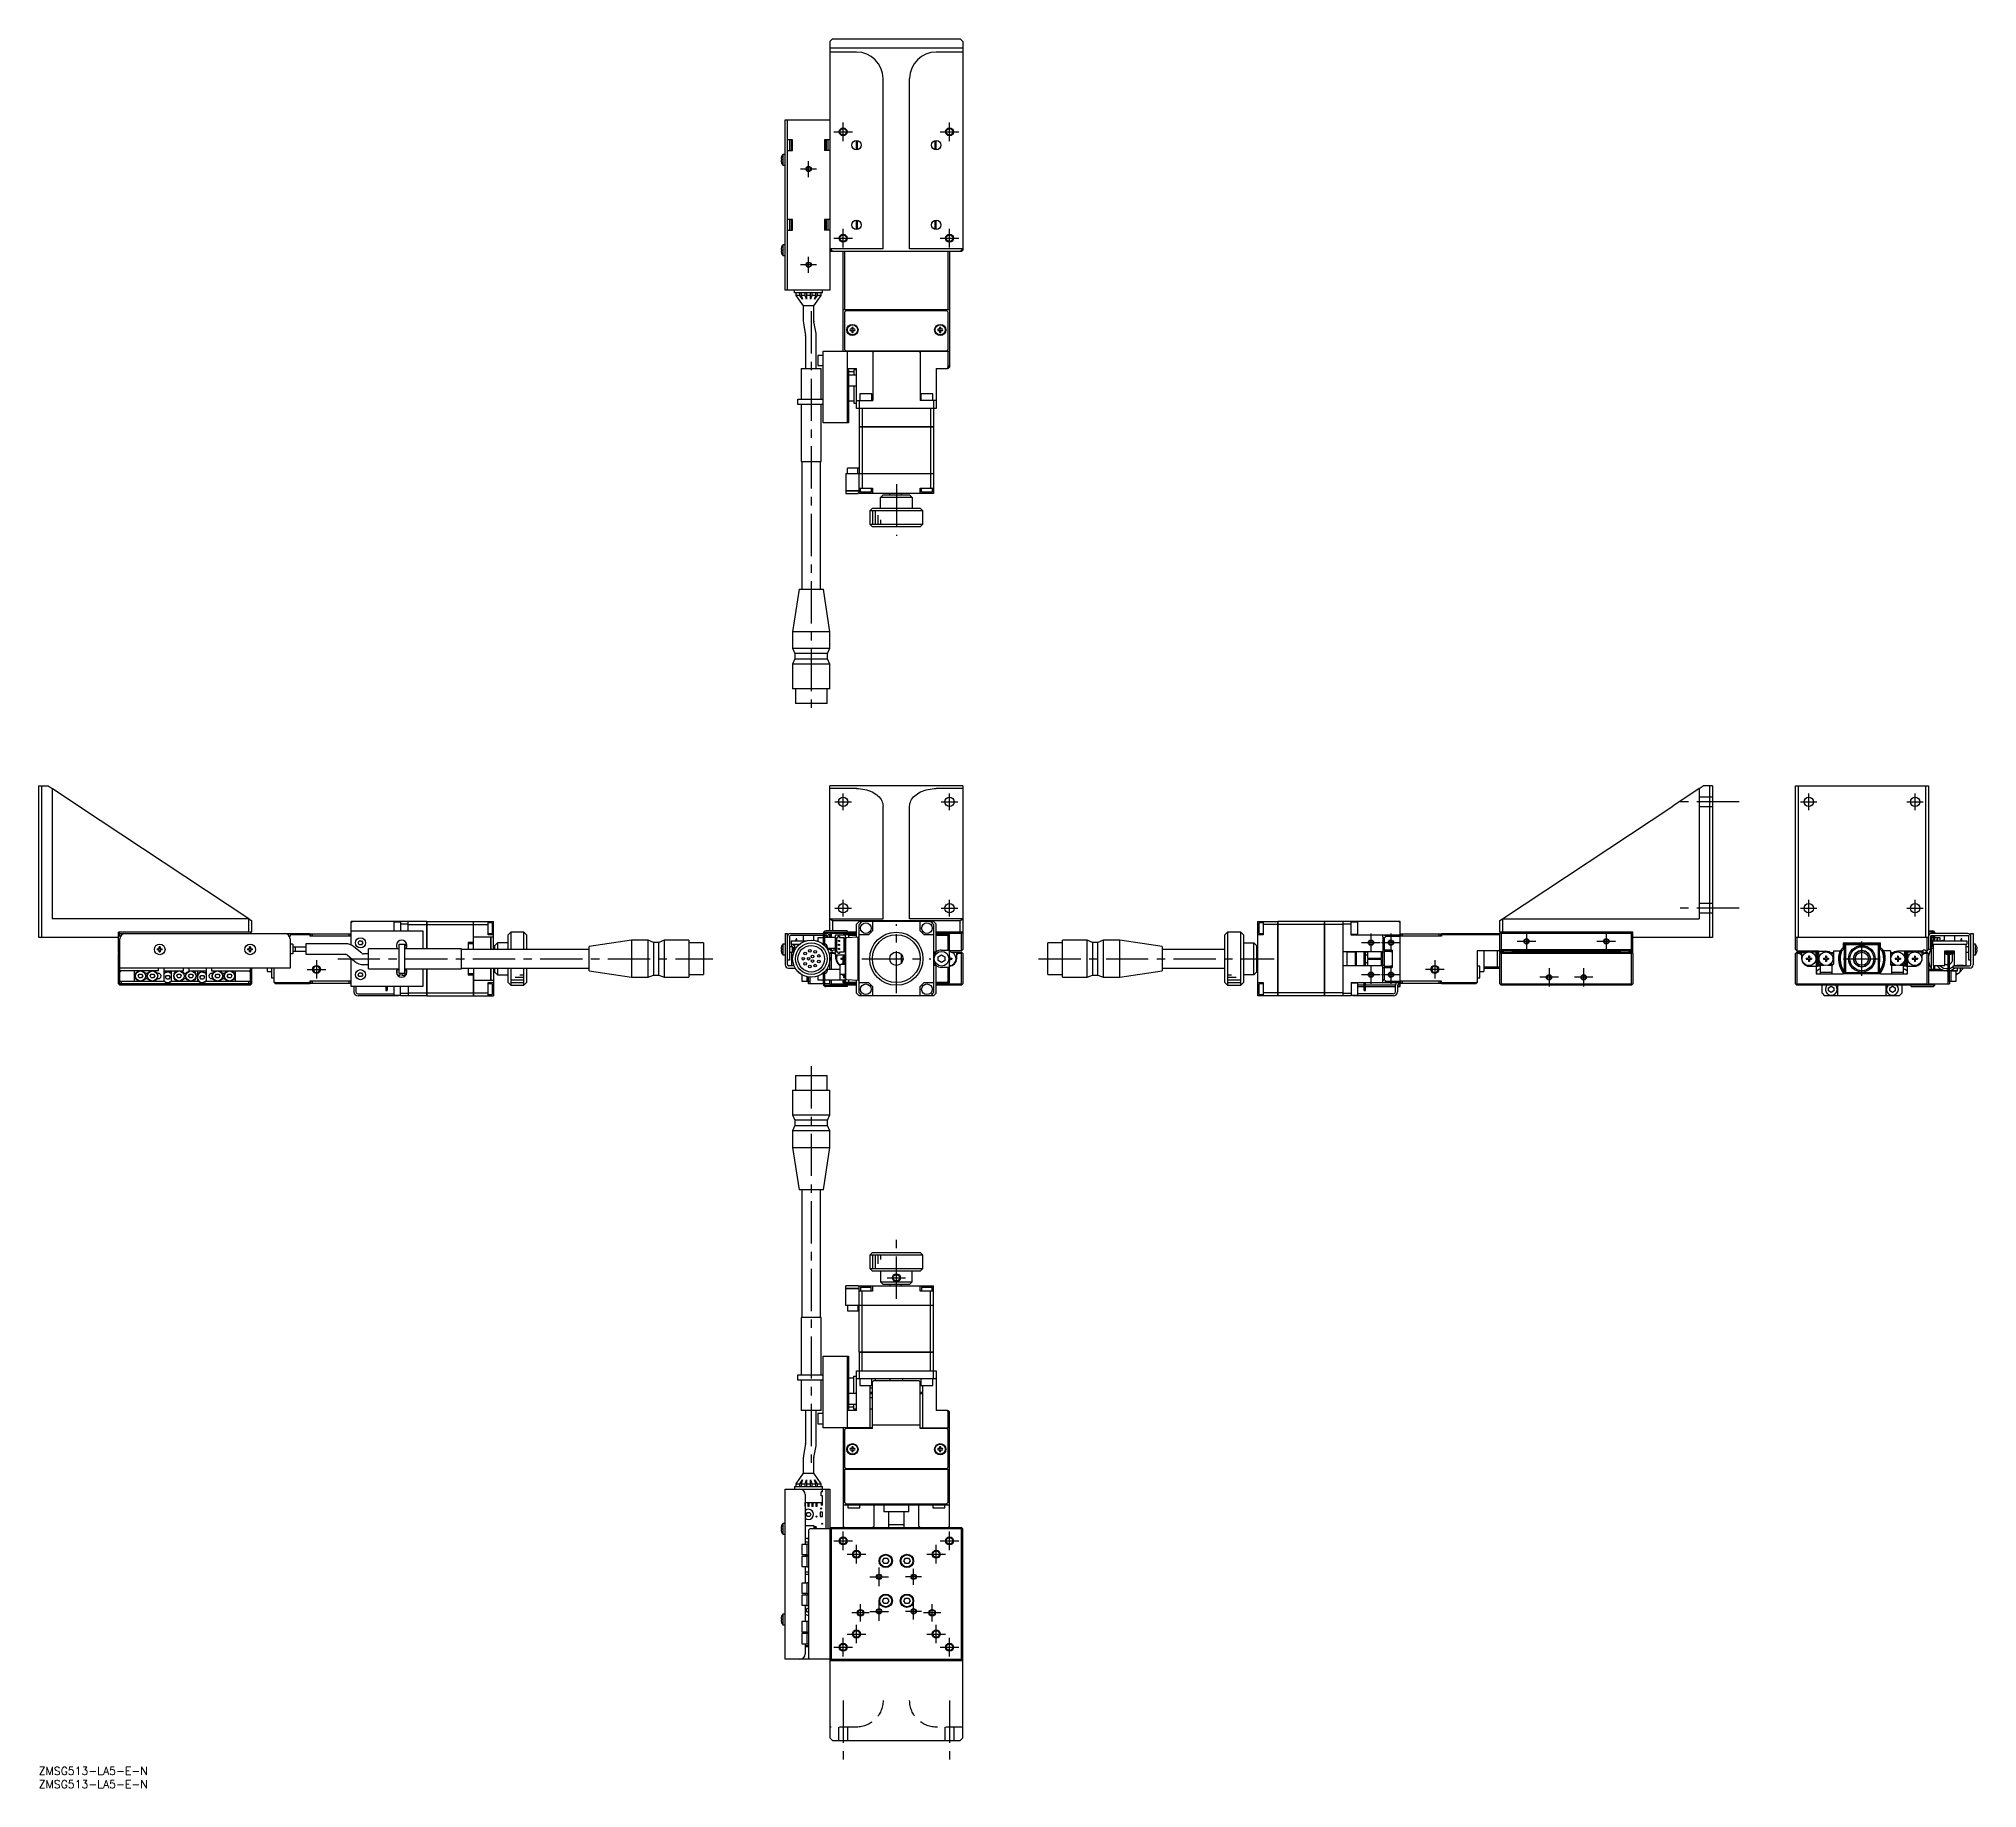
# Model space of a CAD drawing. Extents: x 0 to 729, y -8 to 650.
import ezdxf

# ---------------------------------------------------------------- set-up
doc = ezdxf.new("R2010")
doc.units = 0
doc.header["$LTSCALE"] = 0.5
doc.linetypes.add('CENTER', pattern=[50.8, 31.75, -6.35, 6.35, -6.35])
doc.linetypes.add('DASHED', pattern=[19.05, 12.7, -6.35])
for name, color, linetype in [('MSM_CENTER', 1, 'CENTER'), ('MSM_CONTINUOUS', 7, 'CONTINUOUS'), ('MSM_DASHED', 4, 'DASHED'), ('MSM_NARROW', 5, 'CONTINUOUS'), ('MSM_PART_NUMBER', 7, 'CONTINUOUS')]:
    doc.layers.add(name, color=color, linetype=linetype)
doc.styles.get("Standard").update_dxf_attribs({"font": 'txt.shx', "height": 1, "bigfont": 'bigfont.shx'})

# ---------------------------------------------------------------- blocks, each defined once
blk = doc.blocks.new('*U2')
at = {"layer": 'MSM_PART_NUMBER'}
blk.add_text('ZMSG513-LA5-E-N', height=3, dxfattribs=at).set_placement((0, -3))
blk = doc.blocks.new('*U3')
at = {"layer": 'MSM_PART_NUMBER'}
blk.add_text('ZMSG513-LA5-E-N', height=3, dxfattribs=at).set_placement((0, -8))

msp = doc.modelspace()

# ---------------------------------------------------------------- linework, layer by layer
at = {"layer": 'MSM_CENTER'}
for p, q in [((299.06, 614.95), (306.06, 614.95)), ((302.56, 611.45), (302.56, 618.45)), ((339.06, 614.95), (346.06, 614.95)), ((342.56, 611.45), (342.56, 618.45)), ((292.56, 600.95), (286.56, 600.95)), ((289.56, 597.95), (289.56, 603.95)), ((302.56, 571.45), (302.56, 578.45)), ((342.56, 571.45), (342.56, 578.45)), ((299.06, 574.95), (306.06, 574.95)), ((339.06, 574.95), (346.06, 574.95)), ((292.56, 564.95), (286.56, 564.95)), ((289.56, 561.95), (289.56, 567.95)), ((290.56, 547.5), (290.56, 396.4)), ((322.56, 482.45), (322.56, 462.95)), ((302.56, 359.87), (302.56, 366.07)), ((342.56, 359.87), (342.56, 366.07)), ((665.73, 359.87), (665.73, 366.07)), ((705.73, 359.87), (705.73, 366.07)), ((299.46, 362.97), (305.66, 362.97)), ((339.46, 362.97), (345.66, 362.97)), ((639.58, 362.97), (614.58, 362.97)), ((662.63, 362.97), (668.83, 362.97)), ((702.63, 362.97), (708.83, 362.97)), ((299.46, 322.97), (305.66, 322.97)), ((302.56, 319.87), (302.56, 326.07)), ((339.46, 322.97), (345.66, 322.97)), ((342.56, 319.87), (342.56, 326.07)), ((639.58, 322.97), (614.58, 322.97)), ((662.63, 322.97), (668.83, 322.97)), ((665.73, 319.87), (665.73, 326.07)), ((702.63, 322.97), (708.83, 322.97)), ((705.73, 319.87), (705.73, 326.07)), ((322.56, 290.97), (322.56, 316.97)), ((559.58, 313.97), (559.58, 306.97)), ((589.58, 313.97), (589.58, 306.97)), ((504.58, 309.97), (497.58, 309.97)), ((501.08, 313.47), (501.08, 306.47)), ((512.08, 309.97), (505.08, 309.97)), ((508.58, 313.47), (508.58, 306.47)), ((563.08, 310.47), (556.08, 310.47)), ((593.08, 310.47), (586.08, 310.47)), ((685.73, 297.47), (685.73, 310.47)), ((101, 299.97), (108, 299.97)), ((104.5, 303.47), (104.5, 296.47)), ((112.45, 303.97), (253.55, 303.97)), ((309.56, 303.97), (335.56, 303.97)), ((376.03, 303.97), (464.63, 303.97)), ((501.08, 301.47), (501.08, 294.47)), ((508.58, 301.47), (508.58, 294.47)), ((528.58, 299.97), (521.58, 299.97)), ((525.08, 303.47), (525.08, 296.47)), ((568.08, 300.47), (568.08, 293.47)), ((581.08, 300.47), (581.08, 293.47)), ((679.23, 303.97), (692.23, 303.97)), ((682.98, 300.41), (682.98, 300.41)), ((504.58, 297.97), (497.58, 297.97)), ((512.08, 297.97), (505.08, 297.97)), ((571.58, 296.97), (564.58, 296.97)), ((584.58, 296.97), (577.58, 296.97)), ((290.56, 263.55), (290.56, 112.45)), ((322.56, 176.05), (322.56, 200.5)), ((319.06, 184), (326.06, 184)), ((302.56, 81.5), (302.56, 88.5)), ((342.56, 81.5), (342.56, 88.5)), ((299.06, 85), (306.06, 85)), ((307.56, 76.5), (307.56, 83.5)), ((337.56, 76.5), (337.56, 83.5)), ((339.06, 85), (346.06, 85)), ((304.06, 80), (311.06, 80)), ((316.06, 68), (316.06, 75)), ((329.06, 68.5), (329.06, 74.5)), ((334.06, 80), (341.06, 80)), ((312.56, 71.5), (319.56, 71.5)), ((332.06, 71.5), (326.06, 71.5)), ((309.11, 54.75), (309.11, 61.25)), ((312.56, 58.5), (319.56, 58.5)), ((316.06, 55), (316.06, 62)), ((332.06, 58.5), (326.06, 58.5)), ((329.06, 55.5), (329.06, 61.5)), ((336.01, 54.75), (336.01, 61.25)), ((312.36, 58), (305.86, 58)), ((307.56, 46.5), (307.56, 53.5)), ((339.26, 58), (332.76, 58)), ((337.56, 46.5), (337.56, 53.5)), ((299.06, 45), (306.06, 45)), ((302.56, 41.5), (302.56, 48.5)), ((304.06, 50), (311.06, 50)), ((334.06, 50), (341.06, 50)), ((339.06, 45), (346.06, 45)), ((342.56, 41.5), (342.56, 48.5)), ((302.56, 25), (302.56, 0)), ((342.56, 25), (342.56, 0))]:
    msp.add_line(p, q, dxfattribs=at)
at = {"layer": 'MSM_CONTINUOUS'}
for p, q in [((298.56, 649.95), (297.56, 648.95)), ((297.56, 648.95), (297.56, 555.45)), ((298.56, 649.95), (346.56, 649.95)), ((347.56, 648.95), (346.56, 649.95)), ((347.56, 648.95), (347.56, 570.45)), ((347.56, 646.45), (297.56, 646.45)), ((307.56, 644.95), (297.56, 644.95)), ((347.56, 644.95), (337.56, 644.95)), ((317.56, 570.91), (317.56, 634.95)), ((327.56, 570.91), (327.56, 634.95)), ((280.76, 555.45), (280.76, 619.45)), ((280.76, 619.45), (297.56, 619.45)), ((281.56, 555.45), (281.56, 619.45)), ((279.31, 605.4), (279.31, 605.38)), ((279.87, 606.45), (279.87, 602.45)), ((280.76, 606.45), (279.87, 606.45)), ((283.56, 611.95), (281.56, 611.95)), ((281.56, 607.95), (283.56, 607.95)), ((282.36, 611.95), (282.36, 607.95)), ((283.06, 611.95), (283.06, 607.95)), ((283.56, 607.95), (283.56, 611.95)), ((297.56, 611.95), (295.56, 611.95)), ((295.56, 611.95), (295.56, 607.95)), ((297.56, 607.95), (295.56, 607.95)), ((296.06, 607.95), (296.06, 611.95)), ((296.26, 607.95), (296.26, 611.95)), ((296.76, 611.95), (296.76, 607.95)), ((307.56, 608.2), (307.56, 611.7)), ((307.91, 608.24), (307.91, 611.67)), ((337.21, 608.24), (337.21, 611.67)), ((337.56, 608.2), (337.56, 611.7)), ((279.18, 604.65), (279.31, 604.65)), ((279.31, 604.25), (279.18, 604.25)), ((279.31, 604.65), (279.31, 604.25)), ((279.31, 603.52), (279.31, 603.5)), ((279.87, 602.45), (280.76, 602.45)), ((283.56, 581.95), (281.56, 581.95)), ((281.56, 577.95), (283.56, 577.95)), ((282.36, 581.95), (282.36, 577.95)), ((283.06, 581.95), (283.06, 577.95)), ((283.56, 577.95), (283.56, 581.95)), ((297.56, 581.95), (295.56, 581.95)), ((295.56, 581.95), (295.56, 577.95)), ((297.56, 577.95), (295.56, 577.95)), ((296.06, 577.95), (296.06, 581.95)), ((296.26, 577.95), (296.26, 581.95)), ((296.76, 581.95), (296.76, 577.95)), ((307.56, 578.2), (307.56, 581.7)), ((307.91, 578.24), (307.91, 581.67)), ((337.21, 578.24), (337.21, 581.67)), ((337.56, 578.2), (337.56, 581.7)), ((279.18, 570.65), (279.31, 570.65)), ((279.31, 570.25), (279.18, 570.25)), ((279.31, 571.4), (279.31, 571.38)), ((279.31, 570.65), (279.31, 570.25)), ((279.31, 569.52), (279.31, 569.5)), ((279.87, 572.45), (279.87, 568.45)), ((280.76, 572.45), (279.87, 572.45)), ((297.56, 570.95), (297.61, 570.91)), ((297.56, 570.45), (298.06, 569.95)), ((297.61, 570.91), (298.56, 569.95)), ((317.56, 570.91), (297.61, 570.91)), ((297.81, 570.2), (298.06, 570.45)), ((347.06, 569.95), (298.06, 569.95)), ((302.56, 532.45), (302.56, 569.95)), ((303.06, 569.95), (303.06, 547.95)), ((347.52, 570.91), (327.56, 570.91)), ((342.06, 547.95), (342.06, 569.95)), ((342.56, 569.95), (342.56, 526.45)), ((346.56, 569.95), (347.52, 570.91)), ((347.06, 570.45), (347.31, 570.2)), ((347.56, 570.45), (347.06, 569.95)), ((347.52, 570.91), (347.56, 570.95)), ((279.87, 568.45), (280.76, 568.45)), ((297.56, 555.45), (280.76, 555.45)), ((284.31, 554.45), (284.31, 555.45)), ((294.81, 554.45), (284.31, 554.45)), ((284.81, 554.45), (284.81, 553.45)), ((286.31, 553.45), (286.31, 554.45)), ((286.81, 554.45), (286.81, 553.45)), ((288.31, 553.45), (288.31, 554.45)), ((288.81, 554.45), (288.81, 552)), ((290.31, 552), (290.31, 554.45)), ((290.81, 554.45), (290.81, 553.45)), ((292.31, 553.45), (292.31, 554.45)), ((292.81, 554.45), (292.81, 553.45)), ((294.31, 553.45), (294.31, 554.45)), ((294.81, 554.45), (294.81, 555.45)), ((286.31, 553.45), (284.81, 553.45)), ((284.81, 553.45), (287.56, 549.45)), ((287.31, 552), (286.31, 553.45)), ((288.31, 553.45), (286.81, 553.45)), ((286.81, 553.45), (287.31, 552)), ((291.56, 549.45), (287.56, 549.45)), ((287.56, 549.45), (287.56, 543.71)), ((288.81, 552), (288.31, 553.45)), ((290.31, 553.45), (288.81, 553.45)), ((290.81, 553.45), (290.31, 552)), ((292.31, 553.45), (290.81, 553.45)), ((291.56, 549.45), (294.31, 553.45)), ((291.56, 543.71), (291.56, 549.45)), ((291.81, 552), (292.31, 553.45)), ((292.81, 553.45), (291.81, 552)), ((294.31, 553.45), (292.81, 553.45)), ((342.56, 547.95), (302.56, 547.95)), ((303.56, 547.65), (303.06, 547.15)), ((303.06, 547.15), (303.06, 533.15)), ((341.56, 547.65), (303.56, 547.65)), ((308.31, 547.95), (308.31, 547.65)), ((308.81, 547.95), (308.81, 547.65)), ((314.31, 547.65), (314.31, 547.95)), ((317.76, 547.95), (317.56, 547.75)), ((327.56, 547.75), (317.56, 547.75)), ((317.56, 547.75), (317.56, 547.65)), ((327.56, 547.75), (327.36, 547.95)), ((327.56, 547.65), (327.56, 547.75)), ((330.81, 547.95), (330.81, 547.65)), ((336.31, 547.65), (336.31, 547.95)), ((336.81, 547.65), (336.81, 547.95)), ((342.06, 547.15), (341.56, 547.65)), ((342.06, 533.15), (342.06, 547.15)), ((287.64, 542.84), (288.42, 538.44)), ((292.36, 539.13), (291.58, 543.54)), ((305.82, 540.69), (305.14, 540.69)), ((305.14, 540.21), (305.82, 540.21)), ((305.82, 541.37), (305.82, 540.69)), ((305.82, 540.21), (305.82, 539.53)), ((306.3, 540.69), (306.3, 541.37)), ((306.98, 540.69), (306.3, 540.69)), ((306.3, 539.53), (306.3, 540.21)), ((306.3, 540.21), (306.98, 540.21)), ((338.82, 540.69), (338.14, 540.69)), ((338.14, 540.21), (338.82, 540.21)), ((338.82, 541.37), (338.82, 540.69)), ((338.82, 540.21), (338.82, 539.53)), ((339.3, 540.69), (339.3, 541.37)), ((339.98, 540.69), (339.3, 540.69)), ((339.3, 540.21), (339.98, 540.21)), ((339.3, 539.53), (339.3, 540.21)), ((288.43, 538.26), (288.43, 525.95)), ((292.43, 525.95), (292.43, 538.26)), ((295.06, 505.45), (295.06, 532.45)), ((295.06, 532.45), (342.56, 532.45)), ((303.06, 533.15), (303.56, 532.65)), ((303.56, 532.65), (341.56, 532.65)), ((304.06, 532.45), (304.06, 505.45)), ((308.31, 532.65), (308.31, 532.45)), ((312.56, 532.65), (312.56, 532.45)), ((313.56, 532.65), (313.56, 532.45)), ((313.66, 531.95), (314.16, 532.45)), ((313.66, 532.45), (313.66, 513.95)), ((315.06, 532.65), (315.06, 532.45)), ((330.06, 532.45), (330.06, 532.65)), ((330.96, 532.45), (331.46, 531.95)), ((331.46, 532.45), (331.46, 513.95)), ((331.56, 532.65), (331.56, 532.45)), ((332.56, 532.45), (332.56, 532.65)), ((336.81, 532.45), (336.81, 532.65)), ((341.56, 532.65), (342.06, 533.15)), ((342.06, 526.56), (342.06, 532.45)), ((286.81, 525.95), (294.31, 525.95)), ((286.81, 525.95), (286.81, 514.45)), ((293.06, 530.85), (293.06, 527.05)), ((295.06, 530.85), (293.06, 530.85)), ((293.06, 527.05), (295.06, 527.05)), ((294.31, 514.45), (294.31, 525.95)), ((304.06, 525.95), (307.56, 525.95)), ((304.56, 525.45), (304.06, 525.45)), ((304.56, 525.45), (304.56, 505.45)), ((306.56, 525.45), (306.56, 523.45)), ((307.56, 525.45), (306.56, 525.45)), ((307.56, 510.95), (307.56, 525.95)), ((337.56, 525.95), (337.56, 510.95)), ((337.56, 525.95), (341.76, 525.95)), ((341.76, 525.95), (342.06, 526.56)), ((342.06, 525.95), (341.76, 525.95)), ((342.06, 526.56), (342.56, 527.06)), ((342.56, 526.45), (342.06, 525.95)), ((306.56, 524.7), (304.56, 524.7)), ((307.56, 523.45), (304.56, 523.45)), ((304.56, 519.45), (307.56, 519.45)), ((306.56, 519.45), (306.56, 512.95)), ((285.56, 512.45), (285.56, 514.45)), ((285.56, 514.45), (295.06, 514.45)), ((295.06, 512.45), (285.56, 512.45)), ((286.81, 512.45), (286.81, 490.95)), ((294.31, 490.95), (294.31, 512.45)), ((306.56, 513.7), (304.56, 513.7)), ((306.56, 512.95), (307.56, 512.95)), ((307.56, 513.95), (313.66, 513.95)), ((337.56, 510.95), (307.56, 510.95)), ((308.56, 513.95), (308.56, 503.96)), ((313.31, 516.45), (308.81, 516.45)), ((308.81, 516.45), (308.81, 513.95)), ((309.72, 510.95), (309.72, 503.96)), ((313.31, 513.95), (313.31, 516.45)), ((337.56, 513.95), (331.46, 513.95)), ((336.31, 516.45), (331.81, 516.45)), ((331.81, 516.45), (331.81, 513.95)), ((335.41, 510.95), (335.41, 503.96)), ((336.31, 513.95), (336.31, 516.45)), ((336.56, 513.95), (336.56, 503.96)), ((304.56, 505.45), (295.06, 505.45)), ((308.56, 503.96), (336.56, 503.96)), ((308.56, 503.95), (308.56, 486.46)), ((336.56, 503.95), (308.56, 503.95)), ((308.57, 503.95), (308.57, 503.96)), ((309.72, 503.95), (309.72, 503.96)), ((309.72, 503.95), (309.72, 486.46)), ((335.41, 503.95), (335.41, 503.96)), ((335.41, 503.95), (335.41, 486.46)), ((336.55, 503.95), (336.55, 503.96)), ((336.56, 503.95), (336.56, 486.46)), ((286.81, 490.95), (294.31, 490.95)), ((287.06, 490.95), (287.06, 442.95)), ((294.06, 442.95), (294.06, 490.95)), ((303.56, 486.45), (303.56, 479.96)), ((303.56, 486.45), (336.56, 486.45)), ((304.16, 486.45), (304.16, 488.45)), ((308.56, 488.45), (304.16, 488.45)), ((304.56, 486.45), (304.56, 486.46)), ((304.56, 486.46), (336.56, 486.46)), ((308.06, 486.46), (308.06, 488.45)), ((308.56, 478.95), (308.56, 486.45)), ((308.57, 486.45), (308.57, 486.46)), ((309.72, 486.45), (309.72, 486.46)), ((309.72, 486.45), (309.72, 480.95)), ((335.41, 486.45), (335.41, 486.46)), ((335.41, 486.45), (335.41, 480.95)), ((336.55, 486.45), (336.55, 486.46)), ((336.56, 486.45), (336.56, 478.95)), ((303.56, 479.96), (308.56, 479.96)), ((303.56, 479.95), (303.56, 478.95)), ((308.56, 479.95), (303.56, 479.95)), ((303.56, 478.95), (308.26, 478.95)), ((303.57, 479.95), (303.57, 479.96)), ((308.26, 478.95), (308.26, 479.15)), ((308.26, 479.15), (308.56, 479.15)), ((308.56, 480.95), (313.56, 480.95)), ((336.56, 478.95), (308.56, 478.95)), ((309.06, 479.45), (309.06, 480.95)), ((313.06, 479.45), (309.06, 479.45)), ((312.06, 478.95), (312.06, 479.45)), ((313.06, 480.95), (313.06, 479.45)), ((313.56, 480.95), (313.56, 478.95)), ((317.56, 478.45), (316.56, 477.45)), ((328.56, 477.45), (316.56, 477.45)), ((316.56, 473.45), (316.56, 477.45)), ((317.56, 478.45), (327.56, 478.45)), ((320.06, 478.45), (320.06, 478.95)), ((324.56, 478.45), (324.56, 478.95)), ((328.56, 477.45), (327.56, 478.45)), ((328.56, 477.45), (328.56, 473.45)), ((331.56, 478.95), (331.56, 480.95)), ((331.56, 480.95), (336.56, 480.95)), ((332.06, 479.45), (332.06, 480.95)), ((336.06, 479.45), (332.06, 479.45)), ((333.06, 478.95), (333.06, 479.45)), ((336.06, 480.95), (336.06, 479.45)), ((313.56, 473.45), (312.56, 472.45)), ((332.56, 472.45), (312.56, 472.45)), ((312.56, 472.45), (312.56, 467.45)), ((312.56, 467.45), (332.56, 467.45)), ((312.56, 467.45), (313.56, 466.45)), ((313.56, 473.45), (331.56, 473.45)), ((332.56, 472.45), (331.56, 473.45)), ((331.56, 466.45), (332.56, 467.45)), ((332.56, 467.45), (332.56, 472.45)), ((331.56, 466.45), (313.56, 466.45)), ((285.99, 442.95), (283.56, 426.95)), ((285.99, 442.95), (295.13, 442.95)), ((297.56, 426.95), (295.13, 442.95)), ((297.56, 426.95), (283.56, 426.95)), ((283.56, 426.95), (283.56, 420.75)), ((297.56, 420.75), (297.56, 426.95)), ((283.56, 420.75), (297.56, 420.75)), ((283.56, 420.75), (284.41, 418.75)), ((284.41, 416.75), (283.56, 414.75)), ((296.71, 418.75), (284.41, 418.75)), ((284.41, 418.75), (284.41, 416.75)), ((284.41, 416.75), (296.71, 416.75)), ((296.71, 418.75), (297.56, 420.75)), ((296.71, 416.75), (296.71, 418.75)), ((297.56, 414.75), (296.71, 416.75)), ((297.56, 414.75), (283.56, 414.75)), ((283.56, 414.75), (283.56, 405.45)), ((297.56, 405.45), (297.56, 414.75)), ((297.56, 405.45), (283.56, 405.45)), ((284.61, 405.45), (284.61, 399.95)), ((296.51, 399.95), (296.51, 405.45)), ((296.51, 399.95), (284.61, 399.95)), ((0, 311.97), (0, 368.97)), ((0, 368.97), (3.5, 368.97)), ((1, 368.97), (1, 311.97)), ((3.5, 368.97), (5, 367.98)), ((5, 367.98), (5, 318.97)), ((15, 361.36), (5, 367.98)), ((347.56, 368.97), (297.56, 368.97)), ((297.56, 314.47), (297.56, 368.97)), ((307.56, 367.98), (297.56, 367.98)), ((307.56, 367.98), (308.35, 367.96)), ((308.35, 367.96), (309.13, 367.9)), ((309.13, 367.9), (309.9, 367.79)), ((309.9, 367.79), (310.65, 367.65)), ((310.65, 367.65), (311.39, 367.47)), ((311.39, 367.47), (312.1, 367.26)), ((312.1, 367.26), (312.79, 367)), ((312.79, 367), (313.44, 366.71)), ((313.44, 366.71), (314.06, 366.39)), ((314.06, 366.39), (314.63, 366.04)), ((314.63, 366.04), (315.17, 365.66)), ((315.17, 365.66), (315.65, 365.25)), ((315.65, 365.25), (316.09, 364.82)), ((316.09, 364.82), (316.47, 364.36)), ((328.65, 364.36), (329.04, 364.82)), ((329.04, 364.82), (329.47, 365.25)), ((329.47, 365.25), (329.96, 365.66)), ((329.96, 365.66), (330.49, 366.04)), ((330.49, 366.04), (331.07, 366.39)), ((331.07, 366.39), (331.69, 366.71)), ((331.69, 366.71), (332.34, 367)), ((332.34, 367), (333.02, 367.26)), ((333.02, 367.26), (333.74, 367.47)), ((333.74, 367.47), (334.47, 367.65)), ((334.47, 367.65), (335.23, 367.79)), ((335.23, 367.79), (336, 367.9)), ((336, 367.9), (336.78, 367.96)), ((336.78, 367.96), (337.56, 367.98)), ((347.56, 367.98), (337.56, 367.98)), ((347.56, 368.97), (347.56, 307.47)), ((624.58, 367.98), (614.58, 361.36)), ((624.58, 367.98), (626.08, 368.97)), ((624.58, 367.98), (624.58, 318.97)), ((629.58, 368.97), (626.08, 368.97)), ((628.58, 311.97), (628.58, 368.97)), ((629.58, 368.97), (629.58, 311.97)), ((660.73, 368.97), (710.73, 368.97)), ((660.73, 307.47), (660.73, 368.97)), ((661.73, 368.97), (661.73, 311.97)), ((709.73, 311.97), (709.73, 368.97)), ((710.73, 368.97), (710.73, 307.47)), ((79.04, 318.97), (15, 361.36)), ((316.47, 364.36), (316.8, 363.89)), ((316.8, 363.89), (317.07, 363.4)), ((317.07, 363.4), (317.29, 362.9)), ((317.29, 362.9), (317.44, 362.39)), ((317.44, 362.39), (317.53, 361.88)), ((317.53, 361.88), (317.56, 361.36)), ((317.56, 318.97), (317.56, 361.36)), ((327.56, 361.36), (327.59, 361.88)), ((327.56, 318.97), (327.56, 361.36)), ((327.59, 361.88), (327.69, 362.39)), ((327.69, 362.39), (327.84, 362.9)), ((327.84, 362.9), (328.05, 363.4)), ((328.05, 363.4), (328.32, 363.89)), ((328.32, 363.89), (328.65, 364.36)), ((550.53, 318.97), (614.58, 361.36)), ((79.04, 318.97), (5, 318.97)), ((80, 313.97), (30, 313.97)), ((30.5, 313.97), (30, 313.47)), ((30, 306.27), (30, 313.97)), ((30.25, 313.72), (30.5, 313.47)), ((79, 313.97), (79, 318.97)), ((79.04, 318.97), (80, 318.34)), ((80, 313.47), (79.5, 313.97)), ((79.5, 313.47), (79.75, 313.72)), ((80, 318.34), (80, 313.97)), ((117.5, 309.13), (117.5, 317.97)), ((117.5, 317.47), (118, 317.97)), ((145.99, 317.97), (117.5, 317.97)), ((117.5, 314.47), (144.5, 314.47)), ((133.5, 317.72), (133.5, 314.47)), ((136, 317.72), (133.5, 317.72)), ((136, 317.97), (136, 314.47)), ((139, 316.97), (136, 316.97)), ((139, 314.47), (139, 317.97)), ((139, 316.82), (145.99, 316.82)), ((144.5, 314.47), (144.5, 307.72)), ((145.99, 307.72), (145.99, 317.97)), ((146, 317.96), (145.99, 317.96)), ((146, 316.81), (145.99, 316.81)), ((146, 317.97), (146, 307.72)), ((146, 317.97), (163.49, 317.97)), ((146, 316.82), (163.49, 316.82)), ((163.49, 309.62), (163.49, 317.97)), ((163.5, 317.96), (163.49, 317.96)), ((163.5, 316.81), (163.49, 316.81)), ((163.5, 307.47), (163.5, 317.97)), ((163.5, 317.97), (171, 317.97)), ((163.5, 316.82), (169, 316.82)), ((169, 312.97), (169, 317.97)), ((170.5, 317.47), (169, 317.47)), ((170.5, 317.47), (170.5, 313.47)), ((171, 314.47), (170.5, 314.47)), ((171, 307.47), (171, 317.97)), ((177.5, 313.97), (176.5, 312.97)), ((177.5, 313.97), (177.5, 307.47)), ((182.5, 313.97), (177.5, 313.97)), ((182.5, 307.47), (182.5, 313.97)), ((183.5, 312.97), (182.5, 313.97)), ((295.56, 313.77), (295.56, 308.87)), ((295.76, 313.97), (304.06, 313.97)), ((304.06, 314.47), (296.06, 314.47)), ((297.56, 318.97), (317.56, 318.97)), ((297.56, 313.97), (297.56, 311.97)), ((297.56, 313.47), (298.06, 313.97)), ((297.61, 318.97), (298.56, 318.34)), ((298.06, 313.47), (297.81, 313.72)), ((298.56, 318.34), (298.56, 314.47)), ((298.56, 318.34), (346.56, 318.34)), ((304.06, 314.47), (304.06, 313.97)), ((307.56, 313.97), (304.06, 313.97)), ((308.56, 317.97), (307.56, 316.97)), ((307.56, 312.15), (307.56, 316.97)), ((336.56, 317.97), (308.56, 317.97)), ((308.56, 291.12), (308.56, 316.82)), ((313.56, 317.97), (313.56, 314.47)), ((347.56, 318.97), (327.56, 318.97)), ((331.56, 314.47), (331.56, 317.97)), ((337.56, 316.97), (336.56, 317.97)), ((336.56, 316.82), (336.56, 291.12)), ((337.56, 306.57), (337.56, 316.97)), ((347.56, 313.97), (337.56, 313.97)), ((346.56, 318.34), (347.52, 318.97)), ((346.56, 313.97), (346.56, 318.34)), ((347.06, 313.97), (347.56, 313.47)), ((347.31, 313.72), (347.06, 313.47)), ((447.08, 313.97), (446.08, 312.97)), ((447.08, 313.97), (447.08, 293.97)), ((452.08, 313.97), (447.08, 313.97)), ((452.08, 293.97), (452.08, 313.97)), ((453.08, 312.97), (452.08, 313.97)), ((458.58, 317.97), (466.08, 317.97)), ((458.58, 289.97), (458.58, 317.97)), ((458.58, 314.47), (459.08, 314.47)), ((459.08, 313.47), (459.08, 317.47)), ((460.58, 317.47), (459.08, 317.47)), ((460.58, 317.97), (460.58, 312.97)), ((466.08, 316.82), (460.58, 316.82)), ((466.08, 289.97), (466.08, 317.97)), ((466.08, 317.96), (466.09, 317.96)), ((466.08, 316.81), (466.09, 316.81)), ((483.58, 317.97), (466.09, 317.97)), ((466.09, 317.97), (466.09, 289.97)), ((483.58, 316.82), (466.09, 316.82)), ((483.58, 289.97), (483.58, 317.97)), ((483.58, 317.96), (483.59, 317.96)), ((483.58, 316.81), (483.59, 316.81)), ((512.08, 317.97), (483.59, 317.97)), ((483.59, 317.97), (483.59, 289.97)), ((490.58, 316.82), (483.59, 316.82)), ((490.58, 289.97), (490.58, 317.97)), ((493.58, 316.97), (490.58, 316.97)), ((493.58, 312.87), (493.58, 317.97)), ((496.08, 317.72), (493.58, 317.72)), ((496.08, 313.22), (496.08, 317.72)), ((511.58, 317.97), (512.08, 317.47)), ((512.08, 295.47), (512.08, 317.97)), ((549.58, 318.34), (550.53, 318.97)), ((549.58, 313.97), (549.58, 318.34)), ((599.58, 313.97), (549.58, 313.97)), ((550.08, 313.97), (549.58, 313.47)), ((549.83, 313.72), (550.08, 313.47)), ((550.53, 318.97), (624.58, 318.97)), ((550.58, 318.97), (550.58, 313.97)), ((599.58, 313.47), (599.08, 313.97)), ((599.08, 313.47), (599.33, 313.72)), ((599.58, 306.27), (599.58, 313.97)), ((710.73, 314.47), (712.23, 314.47)), ((712.53, 313.97), (710.73, 313.97)), ((712.73, 313.47), (712.73, 313.77)), ((30, 311.97), (0, 311.97)), ((30.5, 307.47), (30, 306.97)), ((30.5, 306.97), (30, 306.97)), ((30, 306.77), (30.5, 306.77)), ((30.5, 306.47), (30, 305.97)), ((30.1, 306.17), (30, 306.27)), ((30.1, 306.07), (30.1, 306.27)), ((30.5, 306.57), (30.4, 306.57)), ((30.5, 312.27), (30.5, 313.47)), ((30.5, 313.47), (102, 313.47)), ((30.5, 294.47), (30.5, 311.47)), ((44.57, 307.67), (45.3, 307.67)), ((45.3, 307.27), (44.57, 307.27)), ((45.3, 307.67), (45.3, 308.4)), ((45.3, 306.54), (45.3, 307.27)), ((45.7, 308.4), (45.7, 307.67)), ((45.7, 307.67), (46.43, 307.67)), ((45.7, 307.27), (45.7, 306.54)), ((46.43, 307.27), (45.7, 307.27)), ((78.57, 307.67), (79.3, 307.67)), ((79.3, 307.27), (78.57, 307.27)), ((79.3, 307.67), (79.3, 308.4)), ((79.3, 306.54), (79.3, 307.27)), ((79.7, 308.4), (79.7, 307.67)), ((79.7, 307.67), (80.43, 307.67)), ((79.7, 307.27), (79.7, 306.54)), ((80.43, 307.27), (79.7, 307.27)), ((94.5, 313.47), (94.5, 312.27)), ((102, 312.97), (94.5, 312.97)), ((94.5, 311.47), (94.5, 300.47)), ((95.5, 309.47), (94.5, 309.47)), ((95.5, 309.47), (95.5, 305.77)), ((100.5, 308.37), (95.5, 308.37)), ((95.5, 306.87), (100.5, 306.87)), ((96.5, 308.37), (96.5, 306.87)), ((100.5, 309.62), (100.5, 305.62)), ((115.33, 309.62), (100.5, 309.62)), ((102, 313.47), (102, 312.47)), ((117.5, 312.47), (102, 312.47)), ((102.3, 312.47), (102.3, 313.27)), ((102.3, 313.27), (117.3, 313.27)), ((102.8, 313.27), (102.8, 312.47)), ((116.8, 312.47), (116.8, 313.27)), ((117.3, 313.27), (117.3, 312.47)), ((121.47, 306), (118.55, 308.45)), ((120.13, 309.97), (120.57, 310.72)), ((120.57, 309.22), (120.13, 309.97)), ((120.57, 310.72), (121.43, 310.72)), ((121.43, 309.22), (120.57, 309.22)), ((121.43, 310.72), (121.87, 309.97)), ((121.87, 309.97), (121.43, 309.22)), ((124, 300.22), (124, 307.72)), ((135.5, 307.72), (124, 307.72)), ((135.5, 298.47), (135.5, 309.47)), ((135.5, 309.47), (137.5, 309.47)), ((137.5, 309.47), (137.5, 298.47)), ((159, 307.72), (137.5, 307.72)), ((138, 308.9), (138, 309.4)), ((138.45, 309.4), (138, 309.4)), ((138, 308.9), (138.5, 308.9)), ((138, 307.72), (138, 307.9)), ((138.19, 307.9), (138, 307.9)), ((159, 300.22), (159, 307.72)), ((207, 307.47), (159, 307.47)), ((161.5, 310.12), (161.5, 307.47)), ((163.49, 310.12), (161.5, 310.12)), ((163.5, 309.62), (161.5, 309.62)), ((163.5, 312.22), (169.99, 312.22)), ((169, 313.47), (170.5, 313.47)), ((171, 312.97), (169, 312.97)), ((169.99, 307.47), (169.99, 312.22)), ((170, 312.21), (169.99, 312.21)), ((170, 312.22), (170, 307.47)), ((170, 312.22), (170.8, 312.22)), ((170.8, 312.2), (170.8, 312.22)), ((171, 312.2), (170.8, 312.2)), ((171.5, 308.97), (172.5, 309.97)), ((171.5, 307.47), (171.5, 308.97)), ((172.5, 309.97), (172.5, 307.47)), ((176.5, 309.97), (172.5, 309.97)), ((176.5, 307.47), (176.5, 312.97)), ((183.5, 312.97), (183.5, 307.47)), ((223, 310.97), (207, 308.54)), ((207, 299.4), (207, 308.54)), ((223, 310.97), (223, 296.97)), ((229.2, 310.97), (223, 310.97)), ((229.2, 296.97), (229.2, 310.97)), ((231.2, 310.12), (229.2, 310.97)), ((231.2, 310.12), (231.2, 297.82)), ((233.2, 310.12), (231.2, 310.12)), ((235.2, 310.97), (233.2, 310.12)), ((233.2, 297.82), (233.2, 310.12)), ((235.2, 310.97), (235.2, 296.97)), ((244.5, 310.97), (235.2, 310.97)), ((244.5, 310.97), (244.5, 296.97)), ((250, 309.92), (244.5, 309.92)), ((250, 309.92), (250, 298.02)), ((279.18, 307.67), (279.31, 307.67)), ((279.31, 307.27), (279.18, 307.27)), ((279.31, 308.42), (279.31, 308.4)), ((279.31, 307.67), (279.31, 307.27)), ((279.31, 306.54), (279.31, 306.52)), ((279.87, 309.47), (279.87, 305.47)), ((280.76, 309.47), (279.87, 309.47)), ((280.76, 313.47), (280.76, 301.67)), ((280.76, 313.47), (281.56, 313.47)), ((281.56, 301.77), (281.56, 313.47)), ((282.36, 312.27), (282.36, 303.47)), ((283.56, 308.47), (282.36, 308.47)), ((282.36, 306.47), (283.56, 306.47)), ((282.76, 313.47), (295.06, 313.47)), ((295.06, 312.67), (282.76, 312.67)), ((283.06, 310.67), (283.06, 309.47)), ((283.06, 310.67), (288.54, 310.67)), ((283.06, 309.47), (286.23, 309.47)), ((283.31, 308.47), (283.31, 309.47)), ((283.31, 301.47), (283.31, 306.47)), ((283.56, 306.47), (283.56, 308.47)), ((283.76, 308.27), (283.56, 308.47)), ((283.56, 306.47), (283.76, 306.67)), ((283.76, 308.27), (283.76, 306.67)), ((283.86, 309.47), (283.86, 308.92)), ((284.31, 308.92), (283.86, 308.92)), ((284.31, 309.47), (284.31, 307.12)), ((284.94, 310.67), (284.94, 311.47)), ((285.19, 311.47), (284.94, 311.47)), ((285.19, 310.67), (285.19, 311.47)), ((287.56, 312.67), (287.56, 310.67)), ((291.56, 310.9), (291.56, 312.67)), ((292.59, 310.67), (293.06, 310.67)), ((293.06, 311.87), (293.06, 310.51)), ((295.06, 311.87), (293.06, 311.87)), ((295.06, 309.47), (294.89, 309.47)), ((295.06, 313.47), (295.06, 309.33)), ((295.56, 313.47), (296.36, 313.47)), ((296.36, 312.67), (295.56, 312.67)), ((299.66, 311.97), (295.56, 311.97)), ((296.26, 311.97), (296.26, 312.47)), ((296.71, 312.47), (296.26, 312.47)), ((296.56, 308.47), (296.56, 307.58)), ((296.56, 307.97), (299.66, 307.97)), ((296.76, 311.97), (296.76, 312.27)), ((296.76, 307.47), (296.76, 307.97)), ((297.56, 307.47), (296.76, 307.47)), ((297.56, 307.97), (297.56, 307.47)), ((298.06, 306.97), (297.56, 307.47)), ((298.06, 306.47), (297.56, 305.97)), ((298.06, 313.47), (298.06, 311.97)), ((307.56, 313.47), (298.06, 313.47)), ((298.06, 307.97), (298.06, 306.97)), ((298.5, 306.97), (298.06, 306.97)), ((298.06, 306.47), (298.5, 306.47)), ((299.66, 306.25), (299.26, 305.97)), ((299.66, 305.4), (299.66, 312.9)), ((299.66, 312.9), (303.36, 312.9)), ((300.16, 311.9), (300.71, 311.9)), ((300.16, 306.4), (300.16, 311.9)), ((300.71, 306.4), (300.16, 306.4)), ((300.71, 312.4), (301.21, 312.4)), ((300.71, 311.9), (300.71, 312.4)), ((300.71, 305.9), (300.71, 306.4)), ((301.21, 312.4), (301.21, 311.9)), ((301.21, 311.9), (302.86, 311.9)), ((301.21, 306.4), (301.21, 305.9)), ((302.86, 306.4), (301.21, 306.4)), ((303.06, 313.47), (302.56, 312.97)), ((302.56, 312.97), (302.56, 312.9)), ((302.86, 311.9), (302.86, 306.4)), ((303.06, 312.9), (303.06, 313.27)), ((303.06, 313.27), (307.56, 313.27)), ((304.56, 312.97), (303.36, 312.97)), ((303.36, 312.97), (303.36, 294.97)), ((303.56, 313.27), (303.56, 312.97)), ((303.56, 296.35), (303.56, 311.59)), ((303.84, 311.89), (308.26, 312.2)), ((304.56, 312.97), (304.56, 311.94)), ((304.56, 312.87), (307.56, 312.87)), ((304.99, 311.97), (304.56, 311.97)), ((308.26, 312.2), (308.56, 312.22)), ((308.26, 295.74), (308.26, 312.2)), ((312.06, 312.97), (308.56, 312.97)), ((336.56, 312.97), (333.06, 312.97)), ((336.56, 306.57), (337.56, 306.57)), ((336.56, 306.46), (337.47, 306.46)), ((347.06, 313.47), (337.56, 313.47)), ((337.56, 313.27), (342.06, 313.27)), ((337.56, 312.87), (342.06, 312.87)), ((339.56, 307.22), (342.56, 307.22)), ((341.56, 312.87), (341.56, 313.27)), ((342.06, 312.26), (341.76, 312.87)), ((342.56, 312.97), (342.06, 313.47)), ((342.06, 313.27), (342.06, 312.87)), ((342.06, 312.87), (342.56, 312.37)), ((342.56, 311.76), (342.06, 312.26)), ((342.06, 307.22), (342.06, 312.26)), ((342.56, 312.47), (342.46, 312.47)), ((342.56, 294.97), (342.56, 312.97)), ((347.06, 306.97), (342.56, 306.97)), ((343.18, 306.47), (347.06, 306.47)), ((345.26, 303.97), (345.26, 306.47)), ((345.86, 305.97), (345.26, 306.39)), ((347.06, 306.97), (347.06, 313.47)), ((347.56, 307.47), (347.06, 306.97)), ((347.06, 306.47), (347.56, 305.97)), ((379.58, 298.02), (379.58, 309.92)), ((385.08, 309.92), (379.58, 309.92)), ((385.08, 296.97), (385.08, 310.97)), ((394.38, 310.97), (385.08, 310.97)), ((394.38, 296.97), (394.38, 310.97)), ((396.38, 310.12), (394.38, 310.97)), ((396.38, 310.12), (396.38, 297.82)), ((398.38, 310.12), (396.38, 310.12)), ((400.38, 310.97), (398.38, 310.12)), ((398.38, 297.82), (398.38, 310.12)), ((400.38, 310.97), (400.38, 296.97)), ((406.58, 310.97), (400.38, 310.97)), ((406.58, 296.97), (406.58, 310.97)), ((422.58, 308.54), (406.58, 310.97)), ((422.58, 308.54), (422.58, 299.4)), ((446.08, 307.47), (422.58, 307.47)), ((446.08, 294.97), (446.08, 312.97)), ((453.08, 312.97), (453.08, 294.97)), ((453.08, 309.97), (457.08, 309.97)), ((458.08, 308.97), (457.08, 309.97)), ((457.08, 297.97), (457.08, 309.97)), ((458.08, 308.97), (458.08, 298.97)), ((458.58, 307.47), (458.08, 307.47)), ((458.58, 306.47), (458.08, 306.47)), ((460.58, 312.97), (458.58, 312.97)), ((459.08, 313.47), (460.58, 313.47)), ((505.58, 306.57), (490.58, 306.57)), ((492.08, 301.37), (492.08, 306.57)), ((495.28, 306.47), (492.08, 306.47)), ((493.58, 313.22), (496.08, 313.22)), ((512.08, 312.87), (493.58, 312.87)), ((495.28, 301.37), (495.28, 306.57)), ((495.48, 306.57), (495.48, 301.37)), ((498.58, 301.37), (498.58, 306.57)), ((499.08, 301.37), (499.08, 306.57)), ((499.78, 306.47), (499.08, 306.47)), ((499.78, 306.57), (499.78, 304.22)), ((504.98, 304.22), (504.98, 306.57)), ((505.48, 306.47), (504.98, 306.47)), ((505.08, 306.47), (505.08, 306.57)), ((505.48, 306.57), (505.48, 301.37)), ((505.58, 312.26), (505.58, 312.87)), ((506.08, 311.76), (505.58, 312.26)), ((505.58, 312.26), (505.58, 306.46)), ((509.08, 307.22), (505.58, 307.22)), ((506.08, 306.25), (505.58, 306.46)), ((506.69, 312.37), (506.08, 311.76)), ((506.08, 311.76), (506.08, 307.22)), ((506.08, 306.72), (506.08, 301.22)), ((509.08, 306.72), (506.08, 306.72)), ((506.19, 312.87), (506.69, 312.37)), ((512.08, 312.37), (506.69, 312.37)), ((509.08, 307.22), (509.08, 300.72)), ((527.58, 312.47), (512.08, 312.47)), ((512.28, 312.47), (512.28, 313.27)), ((512.28, 313.27), (527.28, 313.27)), ((512.78, 313.27), (512.78, 312.47)), ((526.78, 312.47), (526.78, 313.27)), ((527.28, 313.27), (527.28, 312.47)), ((527.58, 313.47), (527.58, 312.47)), ((527.58, 313.47), (549.58, 313.47)), ((549.58, 312.97), (527.58, 312.97)), ((599.58, 306.97), (541.08, 306.97)), ((541.08, 306.97), (541.08, 294.97)), ((543.58, 306.97), (543.58, 299.22)), ((548.58, 306.97), (548.58, 300.97)), ((549.58, 307.47), (549.08, 306.97)), ((549.58, 306.27), (549.58, 313.47)), ((550.08, 307.47), (549.58, 306.97)), ((549.58, 306.77), (550.98, 306.77)), ((550.08, 306.47), (549.58, 305.97)), ((549.68, 306.17), (549.58, 306.27)), ((549.68, 306.07), (549.68, 306.27)), ((550.68, 306.57), (549.98, 306.57)), ((599.08, 313.47), (550.08, 313.47)), ((550.08, 313.47), (550.08, 307.47)), ((550.08, 307.47), (599.08, 307.47)), ((550.08, 306.47), (599.08, 306.47)), ((550.98, 306.47), (550.98, 306.77)), ((554.08, 306.59), (554.08, 306.47)), ((554.08, 306.59), (595.08, 306.59)), ((595.08, 306.59), (595.08, 306.47)), ((599.58, 306.77), (598.18, 306.77)), ((598.18, 306.47), (598.18, 306.77)), ((599.18, 306.57), (598.48, 306.57)), ((599.08, 307.47), (599.08, 313.47)), ((599.58, 306.97), (599.08, 307.47)), ((599.58, 305.97), (599.08, 306.47)), ((599.58, 306.27), (599.48, 306.17)), ((599.48, 306.27), (599.48, 306.07)), ((629.58, 311.97), (599.58, 311.97)), ((710.73, 311.97), (660.73, 311.97)), ((661.23, 306.97), (660.73, 307.47)), ((661.23, 306.47), (660.73, 305.97)), ((661.23, 311.97), (661.23, 306.97)), ((661.23, 306.97), (669.53, 306.97)), ((661.23, 306.47), (665.11, 306.47)), ((663.03, 306.39), (662.43, 305.97)), ((663.03, 306.47), (663.03, 303.97)), ((665.73, 306.57), (665.73, 306.97)), ((668.53, 306.47), (666.54, 306.47)), ((668.53, 305.51), (668.53, 306.47)), ((669.33, 306.59), (668.73, 306.59)), ((668.73, 306.59), (668.73, 301.59)), ((669.33, 301.59), (669.33, 306.59)), ((669.53, 305.51), (669.53, 306.97)), ((669.53, 306.77), (672.23, 306.77)), ((673.82, 306.27), (675.03, 306.27)), ((675.03, 306.97), (678.23, 306.97)), ((675.03, 306.97), (675.03, 301.97)), ((677.52, 306.97), (678.73, 308.18)), ((678.73, 307.47), (678.23, 306.97)), ((678.73, 309.97), (692.73, 309.97)), ((678.73, 309.97), (678.73, 307.47)), ((679.23, 308.67), (679.53, 308.97)), ((679.23, 299.27), (679.23, 308.67)), ((679.73, 309.17), (679.53, 308.97)), ((679.53, 308.97), (679.53, 298.97)), ((679.73, 309.17), (680.03, 309.47)), ((691.73, 309.17), (679.73, 309.17)), ((680.03, 309.47), (691.43, 309.47)), ((691.43, 309.47), (691.73, 309.17)), ((691.93, 308.97), (691.73, 309.17)), ((691.93, 298.97), (691.93, 308.97)), ((691.93, 308.97), (692.23, 308.67)), ((692.23, 308.67), (692.23, 299.27)), ((692.73, 307.47), (692.73, 309.97)), ((692.73, 308.18), (693.93, 306.97)), ((693.23, 306.97), (692.73, 307.47)), ((696.43, 306.97), (693.23, 306.97)), ((696.43, 306.97), (696.43, 301.97)), ((696.43, 306.27), (697.63, 306.27)), ((701.93, 306.77), (699.23, 306.77)), ((701.93, 306.97), (708.47, 306.97)), ((701.93, 305.51), (701.93, 306.97)), ((702.73, 306.59), (702.13, 306.59)), ((702.13, 306.59), (702.13, 301.59)), ((702.73, 301.59), (702.73, 306.59)), ((702.93, 306.47), (702.93, 305.51)), ((704.91, 306.47), (702.93, 306.47)), ((705.73, 306.57), (705.73, 306.97)), ((705.93, 306.97), (705.93, 306.55)), ((708.47, 306.47), (706.34, 306.47)), ((708.13, 306.97), (708.13, 306.47)), ((708.43, 303.97), (708.43, 306.47)), ((709.03, 305.97), (708.43, 306.39)), ((708.63, 307.09), (708.63, 306.35)), ((709.79, 306.97), (710.23, 306.97)), ((709.79, 306.47), (710.23, 306.47)), ((710.23, 306.97), (710.23, 311.97)), ((710.73, 307.47), (710.23, 306.97)), ((710.23, 306.47), (710.73, 305.97)), ((711.53, 307.47), (710.73, 307.47)), ((711.53, 312.27), (711.53, 307.47)), ((711.53, 308.47), (712.03, 308.47)), ((711.53, 307.97), (712.48, 307.97)), ((712.03, 312.47), (711.58, 312.47)), ((711.73, 307.97), (711.73, 299.97)), ((725.53, 313.47), (711.93, 313.47)), ((711.93, 312.67), (725.53, 312.67)), ((712.03, 312.47), (712.03, 308.47)), ((712.73, 311.97), (712.03, 311.97)), ((712.23, 310.67), (725.23, 310.67)), ((712.23, 310.67), (712.23, 309.47)), ((712.23, 309.47), (725.23, 309.47)), ((712.48, 309.47), (712.48, 301.47)), ((712.73, 310.67), (712.73, 312.67)), ((713.23, 310.67), (713.23, 312.67)), ((715.23, 311.87), (713.23, 311.87)), ((714.35, 311.47), (714.1, 311.47)), ((714.1, 310.67), (714.1, 311.47)), ((714.35, 310.67), (714.35, 311.47)), ((715.23, 310.67), (715.23, 311.87)), ((716.73, 312.67), (716.73, 310.67)), ((716.98, 306.97), (720.48, 306.97)), ((716.98, 301.47), (716.98, 306.97)), ((720.48, 306.27), (716.98, 306.27)), ((720.48, 306.97), (720.48, 301.47)), ((720.73, 310.67), (720.73, 312.67)), ((723.1, 310.67), (723.1, 311.47)), ((723.35, 311.47), (723.1, 311.47)), ((723.35, 310.67), (723.35, 311.47)), ((724.98, 301.47), (724.98, 309.47)), ((725.93, 308.47), (724.98, 308.47)), ((724.98, 306.47), (725.93, 306.47)), ((725.23, 310.67), (725.23, 309.47)), ((725.93, 303.47), (725.93, 312.27)), ((726.73, 313.47), (727.53, 313.47)), ((726.73, 301.77), (726.73, 313.47)), ((727.53, 313.47), (727.53, 301.67)), ((728.43, 309.47), (727.53, 309.47)), ((728.43, 305.47), (728.43, 309.47)), ((728.98, 308.4), (728.98, 308.42)), ((728.98, 307.67), (729.11, 307.67)), ((728.98, 307.27), (728.98, 307.67)), ((729.11, 307.27), (728.98, 307.27)), ((728.98, 306.52), (728.98, 306.54)), ((30, 294.47), (30, 305.97)), ((30.5, 305.97), (30.25, 306.22)), ((94.5, 300.47), (30.5, 300.47)), ((30.5, 298.97), (31, 299.47)), ((45, 299.47), (30.5, 299.47)), ((36, 295.47), (36, 299.47)), ((45, 299.47), (45, 300.47)), ((47, 300.47), (47, 295.47)), ((47, 299.47), (54.5, 299.47)), ((49.8, 299.47), (49.8, 295.47)), ((54.5, 299.47), (54.5, 300.47)), ((56.5, 300.47), (56.5, 299.47)), ((56.5, 299.47), (63, 299.47)), ((59.8, 295.47), (59.8, 299.47)), ((63, 300.47), (63, 295.47)), ((65, 300.47), (65, 299.47)), ((65, 299.47), (79.5, 299.47)), ((74, 295.47), (74, 299.47)), ((79, 299.47), (79.5, 298.97)), ((79.5, 300.47), (79.5, 294.47)), ((80, 300.47), (80, 294.47)), ((86, 299.22), (86, 300.47)), ((86, 299.22), (87.5, 299.22)), ((87.5, 300.47), (87.5, 296.72)), ((88.5, 294.97), (88.5, 300.47)), ((95.5, 305.77), (94.5, 305.77)), ((100.5, 305.62), (115.33, 305.62)), ((115.97, 305.39), (118.9, 302.93)), ((117.5, 293.47), (117.5, 304.11)), ((124, 305.76), (122.11, 305.76)), ((122.11, 301.76), (124, 301.76)), ((124, 300.22), (135.5, 300.22)), ((134.67, 299.75), (134.67, 298.17)), ((135.5, 299.75), (134.67, 299.75)), ((137.5, 300.22), (159, 300.22)), ((137.82, 299.75), (137.5, 299.75)), ((137.82, 297.75), (137.82, 299.75)), ((144.5, 300.22), (144.5, 293.47)), ((145.99, 289.97), (145.99, 300.22)), ((146, 300.22), (146, 289.97)), ((159, 300.47), (207, 300.47)), ((161.5, 300.47), (161.5, 297.82)), ((163.5, 300.47), (163.5, 289.97)), ((169.99, 295.72), (169.99, 300.47)), ((170, 300.47), (170, 295.72)), ((171, 300.47), (171, 289.97)), ((171.5, 298.97), (171.5, 300.47)), ((172.5, 297.97), (171.5, 298.97)), ((172.5, 300.47), (172.5, 297.97)), ((176.5, 294.97), (176.5, 300.47)), ((177.5, 300.47), (177.5, 293.97)), ((182.5, 293.97), (182.5, 300.47)), ((183.5, 300.47), (183.5, 294.97)), ((207, 299.4), (223, 296.97)), ((279.87, 305.47), (280.76, 305.47)), ((282.36, 303.47), (281.56, 303.47)), ((281.96, 300.47), (284.5, 300.47)), ((284.11, 301.27), (282.06, 301.27)), ((284.03, 301.47), (283.31, 301.47)), ((295.56, 299.07), (295.56, 294.17)), ((296.56, 300.36), (296.56, 299.47)), ((301.48, 299.97), (296.56, 299.97)), ((297.56, 299.97), (297.56, 305.97)), ((298.06, 305.97), (297.81, 306.22)), ((298.06, 305.97), (298.06, 299.97)), ((299.26, 305.97), (298.06, 305.97)), ((299.26, 305.97), (299.66, 305.57)), ((299.66, 305.4), (303.36, 305.4)), ((299.84, 305.4), (299.86, 305.37)), ((299.86, 303.97), (299.86, 305.4)), ((301.21, 305.9), (300.71, 305.9)), ((301.36, 299.87), (301.36, 296.07)), ((301.48, 299.87), (301.36, 299.87)), ((301.48, 298.17), (301.48, 301.55)), ((301.51, 301.62), (301.83, 301.94)), ((301.66, 304.12), (301.66, 303.83)), ((301.66, 304.12), (302.46, 304.12)), ((301.66, 303.83), (302.46, 303.83)), ((301.91, 301.97), (303.16, 301.97)), ((302.19, 304.12), (302.19, 303.83)), ((302.37, 302.08), (302.37, 301.97)), ((302.56, 304.97), (302.52, 304.97)), ((302.52, 304.97), (302.52, 304.18)), ((302.52, 303.77), (302.52, 302.97)), ((302.56, 302.97), (302.52, 302.97)), ((302.56, 305.4), (302.56, 304.97)), ((303.36, 304.97), (302.56, 304.97)), ((302.56, 302.38), (302.56, 304.97)), ((303.36, 304.22), (302.56, 304.22)), ((303.36, 303.72), (302.56, 303.72)), ((303.13, 302.97), (302.56, 302.97)), ((303.13, 302.47), (302.56, 302.47)), ((302.6, 302.08), (302.6, 301.97)), ((303.03, 302.41), (302.7, 302.41)), ((302.7, 302.18), (303.03, 302.18)), ((302.81, 304.22), (302.81, 304.97)), ((302.81, 302.97), (302.81, 303.72)), ((302.81, 302.41), (302.81, 302.47)), ((302.81, 301.97), (302.81, 302.18)), ((302.94, 304.22), (302.94, 304.97)), ((302.94, 302.97), (302.94, 303.72)), ((302.94, 302.41), (302.94, 302.47)), ((302.94, 301.97), (302.94, 302.18)), ((303.13, 302.51), (303.13, 303.02)), ((303.13, 303.02), (303.36, 303.02)), ((303.13, 302.77), (303.36, 302.77)), ((303.13, 302.7), (303.36, 302.7)), ((303.26, 301.87), (303.26, 298.17)), ((303.36, 301.28), (303.26, 301.28)), ((303.36, 300.72), (303.26, 300.72)), ((303.36, 299.87), (303.26, 299.87)), ((303.36, 299.75), (303.26, 299.75)), ((303.36, 302.47), (303.36, 302.47)), ((324.56, 302.47), (324.56, 305.47)), ((337.47, 301.48), (336.56, 301.48)), ((337.56, 301.37), (336.56, 301.37)), ((337.56, 290.97), (337.56, 301.37)), ((338.31, 304.69), (339.56, 305.41)), ((338.31, 303.25), (338.31, 304.69)), ((339.56, 302.53), (338.31, 303.25)), ((339.56, 305.41), (340.81, 304.69)), ((340.81, 303.25), (339.56, 302.53)), ((342.56, 300.72), (339.56, 300.72)), ((340.81, 304.69), (340.81, 303.25)), ((342.06, 295.68), (342.06, 300.72)), ((342.61, 304.97), (342.56, 304.97)), ((342.61, 302.97), (342.56, 302.97)), ((342.61, 304.97), (342.61, 304.18)), ((342.61, 303.77), (342.61, 302.97)), ((342.67, 304.12), (343.46, 304.12)), ((342.67, 303.83), (343.46, 303.83)), ((342.93, 303.83), (342.93, 304.12)), ((343.46, 304.12), (343.46, 303.83)), ((345.26, 305.37), (345.86, 305.97)), ((347.06, 305.97), (345.86, 305.97)), ((347.31, 306.22), (347.06, 305.97)), ((347.06, 294.47), (347.06, 305.97)), ((347.56, 305.97), (347.56, 294.47)), ((406.58, 296.97), (422.58, 299.4)), ((422.58, 300.47), (446.08, 300.47)), ((457.08, 297.97), (458.08, 298.97)), ((458.08, 305.47), (458.58, 305.47)), ((458.58, 302.47), (458.08, 302.47)), ((458.08, 301.47), (458.58, 301.47)), ((458.08, 300.47), (458.58, 300.47)), ((490.58, 301.37), (505.58, 301.37)), ((492.08, 301.47), (495.28, 301.47)), ((499.08, 305.47), (499.78, 305.47)), ((499.78, 302.47), (499.08, 302.47)), ((499.08, 301.47), (499.78, 301.47)), ((499.78, 304.22), (504.98, 304.22)), ((499.78, 303.72), (499.78, 301.37)), ((504.98, 303.72), (499.78, 303.72)), ((504.98, 305.47), (505.48, 305.47)), ((504.98, 301.37), (504.98, 303.72)), ((505.48, 302.47), (504.98, 302.47)), ((504.98, 301.47), (505.48, 301.47)), ((505.08, 301.37), (505.08, 301.47)), ((505.58, 301.48), (506.08, 301.69)), ((505.58, 295.68), (505.58, 301.48)), ((505.58, 300.72), (509.08, 300.72)), ((506.08, 301.22), (509.08, 301.22)), ((506.08, 300.72), (506.08, 296.18)), ((542.08, 301.22), (541.08, 301.22)), ((542.08, 296.72), (542.08, 301.22)), ((542.08, 299.22), (543.58, 299.22)), ((543.58, 300.97), (549.58, 300.97)), ((543.58, 300.47), (549.58, 300.47)), ((549.58, 294.47), (549.58, 305.97)), ((550.08, 305.97), (549.83, 306.22)), ((599.08, 305.97), (550.08, 305.97)), ((550.08, 305.97), (550.08, 294.47)), ((599.33, 306.22), (599.08, 305.97)), ((599.08, 294.47), (599.08, 305.97)), ((599.58, 305.97), (599.58, 294.47)), ((660.73, 294.47), (660.73, 305.97)), ((661.23, 305.97), (660.98, 306.22)), ((661.23, 305.97), (661.23, 294.47)), ((662.43, 305.97), (661.23, 305.97)), ((662.43, 305.97), (663.03, 305.37)), ((664.83, 304.12), (665.62, 304.12)), ((664.83, 304.12), (664.83, 303.83)), ((664.83, 303.83), (665.62, 303.83)), ((665.36, 304.12), (665.36, 303.83)), ((665.97, 304.97), (665.68, 304.97)), ((665.68, 304.97), (665.68, 304.18)), ((665.68, 304.44), (665.97, 304.44)), ((665.68, 303.77), (665.68, 302.97)), ((665.68, 303.5), (665.97, 303.5)), ((665.97, 302.97), (665.68, 302.97)), ((665.83, 301.17), (668.53, 301.17)), ((665.97, 304.97), (665.97, 304.18)), ((665.97, 303.77), (665.97, 302.97)), ((666.03, 304.12), (666.83, 304.12)), ((666.03, 303.83), (666.83, 303.83)), ((666.3, 303.83), (666.3, 304.12)), ((666.83, 304.12), (666.83, 303.83)), ((668.23, 305.35), (668.53, 305.51)), ((668.53, 302.43), (668.23, 302.6)), ((668.53, 302.43), (668.53, 298.27)), ((668.73, 301.59), (669.33, 301.59)), ((668.73, 299.55), (669.73, 300.12)), ((668.73, 298.39), (668.73, 299.55)), ((669.82, 305.35), (669.53, 305.51)), ((669.53, 302.43), (669.82, 302.6)), ((669.53, 301.97), (669.53, 302.43)), ((669.53, 301.97), (670.57, 301.97)), ((670.03, 301.47), (669.53, 301.97)), ((669.73, 300.12), (670.03, 299.95)), ((671.51, 301.47), (670.03, 301.47)), ((670.03, 301.47), (670.03, 298.27)), ((670.03, 298.97), (674.53, 298.97)), ((671.23, 304.12), (672.02, 304.12)), ((671.23, 304.12), (671.23, 303.83)), ((671.23, 303.83), (672.02, 303.83)), ((671.76, 304.12), (671.76, 303.83)), ((672.37, 304.97), (672.08, 304.97)), ((672.08, 304.97), (672.08, 304.18)), ((672.08, 304.44), (672.37, 304.44)), ((672.08, 303.77), (672.08, 302.97)), ((672.08, 303.5), (672.37, 303.5)), ((672.37, 302.97), (672.08, 302.97)), ((672.37, 304.97), (672.37, 304.18)), ((672.37, 303.77), (672.37, 302.97)), ((672.43, 304.12), (673.23, 304.12)), ((672.43, 303.83), (673.23, 303.83)), ((672.7, 303.83), (672.7, 304.12)), ((674.53, 301.47), (672.94, 301.47)), ((673.23, 304.12), (673.23, 303.83)), ((673.89, 301.97), (675.03, 301.97)), ((675.03, 305.77), (674.37, 305.77)), ((675.03, 301.97), (674.53, 301.47)), ((674.53, 298.27), (674.53, 301.47)), ((679.53, 298.97), (679.23, 299.27)), ((679.53, 298.97), (679.73, 298.77)), ((682.56, 300.77), (682.75, 300.77)), ((682.98, 300.55), (682.75, 300.77)), ((682.98, 300.55), (682.81, 300.55)), ((682.98, 300.41), (682.98, 300.55)), ((682.98, 300.41), (682.98, 300.41)), ((688.7, 300.77), (688.48, 300.55)), ((688.65, 300.55), (688.48, 300.55)), ((688.48, 300.55), (688.48, 300.41)), ((688.7, 300.77), (688.89, 300.77)), ((692.23, 299.27), (691.43, 298.47)), ((697.08, 305.77), (696.43, 305.77)), ((696.43, 301.97), (697.57, 301.97)), ((696.93, 301.47), (696.43, 301.97)), ((698.51, 301.47), (696.93, 301.47)), ((696.93, 301.47), (696.93, 298.27)), ((696.93, 298.97), (701.43, 298.97)), ((698.23, 304.12), (699.02, 304.12)), ((698.23, 304.12), (698.23, 303.83)), ((698.23, 303.83), (699.02, 303.83)), ((698.76, 304.12), (698.76, 303.83)), ((699.37, 304.97), (699.08, 304.97)), ((699.08, 304.97), (699.08, 304.18)), ((699.08, 304.44), (699.37, 304.44)), ((699.08, 303.77), (699.08, 302.97)), ((699.08, 303.5), (699.37, 303.5)), ((699.37, 302.97), (699.08, 302.97)), ((699.37, 304.97), (699.37, 304.18)), ((699.37, 303.77), (699.37, 302.97)), ((699.43, 304.12), (700.23, 304.12)), ((699.43, 303.83), (700.23, 303.83)), ((699.7, 303.83), (699.7, 304.12)), ((701.43, 301.47), (699.94, 301.47)), ((700.23, 304.12), (700.23, 303.83)), ((700.89, 301.97), (701.93, 301.97)), ((701.93, 301.97), (701.43, 301.47)), ((701.43, 298.27), (701.43, 301.47)), ((701.43, 299.95), (701.73, 300.12)), ((701.93, 305.51), (701.63, 305.35)), ((701.63, 302.6), (701.93, 302.43)), ((701.73, 300.12), (702.73, 299.55)), ((701.93, 301.97), (701.93, 302.43)), ((702.13, 301.59), (702.73, 301.59)), ((702.73, 299.55), (702.73, 298.39)), ((702.93, 305.51), (703.22, 305.35)), ((703.22, 302.6), (702.93, 302.43)), ((702.93, 298.27), (702.93, 302.43)), ((702.93, 301.17), (705.63, 301.17)), ((704.63, 304.12), (705.42, 304.12)), ((704.63, 304.12), (704.63, 303.83)), ((704.63, 303.83), (705.42, 303.83)), ((705.16, 304.12), (705.16, 303.83)), ((705.77, 304.97), (705.48, 304.97)), ((705.48, 304.97), (705.48, 304.18)), ((705.48, 304.44), (705.77, 304.44)), ((705.48, 303.77), (705.48, 302.97)), ((705.48, 303.5), (705.77, 303.5)), ((705.77, 302.97), (705.48, 302.97)), ((705.77, 304.97), (705.77, 304.18)), ((705.77, 303.77), (705.77, 302.97)), ((705.83, 304.12), (706.63, 304.12)), ((705.83, 303.83), (706.63, 303.83)), ((706.1, 303.83), (706.1, 304.12)), ((706.63, 304.12), (706.63, 303.83)), ((708.43, 305.37), (709.03, 305.97)), ((710.23, 305.97), (709.03, 305.97)), ((710.48, 306.22), (710.23, 305.97)), ((710.23, 294.47), (710.23, 305.97)), ((710.73, 305.97), (710.73, 294.47)), ((712.73, 299.97), (710.73, 299.97)), ((719.23, 299.47), (710.73, 299.47)), ((712.48, 301.47), (716.98, 301.47)), ((712.73, 299.47), (712.73, 301.47)), ((713.23, 299.47), (713.23, 301.47)), ((715.23, 299.87), (713.23, 299.87)), ((715.23, 299.47), (715.23, 299.87)), ((720.48, 305.77), (716.98, 305.77)), ((717.73, 299.47), (718.23, 298.97)), ((717.86, 305.62), (718.73, 305.62)), ((718.23, 294.47), (718.23, 305.47)), ((718.23, 305.47), (718.73, 305.47)), ((718.73, 295.47), (718.73, 305.47)), ((719.23, 299.47), (721.73, 299.47)), ((719.23, 299.47), (719.23, 295.47)), ((721.23, 299.37), (719.23, 299.37)), ((719.86, 303.76), (719.86, 305.77)), ((720.03, 300.47), (720.03, 301.27)), ((720.03, 301.27), (726.23, 301.27)), ((726.33, 300.47), (720.03, 300.47)), ((720.48, 301.47), (721.48, 301.47)), ((721.23, 295.57), (721.23, 299.37)), ((721.48, 301.47), (721.48, 301.57)), ((721.48, 301.57), (723.98, 301.57)), ((721.73, 301.27), (721.73, 301.57)), ((721.73, 299.47), (721.73, 300.47)), ((722.28, 301.57), (722.28, 301.47)), ((722.28, 301.47), (723.18, 301.47)), ((722.65, 301.57), (722.65, 301.47)), ((722.73, 301.47), (722.73, 301.27)), ((722.73, 300.47), (722.73, 299.47)), ((722.8, 301.57), (722.8, 301.47)), ((723.18, 301.57), (723.18, 301.47)), ((723.98, 301.47), (723.98, 301.57)), ((723.98, 301.47), (724.98, 301.47)), ((726.73, 303.47), (725.93, 303.47)), ((727.53, 305.47), (728.43, 305.47)), ((30, 294.47), (30.5, 293.97)), ((30.25, 294.22), (30.5, 294.47)), ((30.5, 295.47), (47.18, 295.47)), ((79.5, 294.47), (30.5, 294.47)), ((79.5, 293.97), (30.5, 293.97)), ((31, 295.47), (31, 294.47)), ((37.38, 297.47), (37.82, 298.22)), ((37.82, 296.72), (37.38, 297.47)), ((37.82, 298.22), (38.68, 298.22)), ((38.68, 296.72), (37.82, 296.72)), ((38.68, 298.22), (39.12, 297.47)), ((39.12, 297.47), (38.68, 296.72)), ((41.02, 298.47), (39.98, 298.47)), ((39.98, 296.47), (41.02, 296.47)), ((41.88, 297.47), (42.32, 298.22)), ((42.32, 296.72), (41.88, 297.47)), ((42.32, 298.22), (43.18, 298.22)), ((43.18, 296.72), (42.32, 296.72)), ((43.18, 298.22), (43.62, 297.47)), ((43.62, 297.47), (43.18, 296.72)), ((45, 298.47), (44.48, 298.47)), ((44.48, 296.47), (45, 296.47)), ((47.63, 296.97), (48.07, 297.72)), ((48.07, 296.22), (47.63, 296.97)), ((48.07, 297.72), (48.93, 297.72)), ((48.93, 296.22), (48.07, 296.22)), ((48.93, 297.72), (49.37, 296.97)), ((49.37, 296.97), (48.93, 296.22)), ((49.8, 295.47), (60.18, 295.47)), ((51.88, 297.47), (52.32, 298.22)), ((52.32, 296.72), (51.88, 297.47)), ((52.32, 298.22), (53.18, 298.22)), ((53.18, 296.72), (52.32, 296.72)), ((53.18, 298.22), (53.62, 297.47)), ((53.62, 297.47), (53.18, 296.72)), ((55.52, 298.47), (54.48, 298.47)), ((54.48, 296.47), (55.52, 296.47)), ((56.38, 297.47), (56.82, 298.22)), ((56.82, 296.72), (56.38, 297.47)), ((56.82, 298.22), (57.68, 298.22)), ((57.68, 296.72), (56.82, 296.72)), ((57.68, 298.22), (58.12, 297.47)), ((58.12, 297.47), (57.68, 296.72)), ((60.63, 296.97), (61.07, 297.72)), ((61.07, 296.22), (60.63, 296.97)), ((61.07, 297.72), (61.93, 297.72)), ((61.93, 296.22), (61.07, 296.22)), ((61.93, 297.72), (62.37, 296.97)), ((62.37, 296.97), (61.93, 296.22)), ((62.82, 295.47), (79.5, 295.47)), ((65.52, 298.47), (65, 298.47)), ((65, 296.47), (65.52, 296.47)), ((66.38, 297.47), (66.82, 298.22)), ((66.82, 296.72), (66.38, 297.47)), ((66.82, 298.22), (67.68, 298.22)), ((67.68, 296.72), (66.82, 296.72)), ((67.68, 298.22), (68.12, 297.47)), ((68.12, 297.47), (67.68, 296.72)), ((70.02, 298.47), (68.98, 298.47)), ((68.98, 296.47), (70.02, 296.47)), ((70.88, 297.47), (71.32, 298.22)), ((71.32, 296.72), (70.88, 297.47)), ((71.32, 298.22), (72.18, 298.22)), ((72.18, 296.72), (71.32, 296.72)), ((72.18, 298.22), (72.62, 297.47)), ((72.62, 297.47), (72.18, 296.72)), ((79, 294.47), (79, 295.47)), ((79.5, 294.47), (79.75, 294.22)), ((79.5, 293.97), (80, 294.47)), ((87.5, 296.72), (88.5, 296.72)), ((88.5, 295.28), (89.11, 294.97)), ((89, 294.47), (88.5, 294.97)), ((102, 294.47), (89, 294.47)), ((89.11, 294.97), (102, 294.97)), ((89.11, 294.97), (89.61, 294.47)), ((117.5, 295.47), (102, 295.47)), ((102, 295.47), (102, 294.47)), ((102.3, 294.67), (102.3, 295.47)), ((117.5, 294.67), (102.3, 294.67)), ((102.8, 295.47), (102.8, 294.67)), ((116.8, 294.67), (116.8, 295.47)), ((117.3, 295.47), (117.3, 294.67)), ((144.5, 293.47), (117.5, 293.47)), ((118.5, 293.47), (118.5, 291.57)), ((119.3, 293.47), (119.3, 291.57)), ((120.13, 297.97), (120.57, 298.72)), ((120.57, 297.22), (120.13, 297.97)), ((120.57, 298.72), (121.43, 298.72)), ((121.43, 297.22), (120.57, 297.22)), ((121.43, 298.72), (121.87, 297.97)), ((121.87, 297.97), (121.43, 297.22)), ((130.5, 293.47), (130.5, 291.97)), ((130.5, 291.97), (131, 291.97)), ((131, 293.47), (131, 291.97)), ((133.5, 293.47), (133.5, 290.22)), ((134.92, 297.75), (135.92, 297.75)), ((137.5, 298.47), (135.5, 298.47)), ((135.92, 297.75), (135.92, 298.47)), ((136, 289.97), (136, 293.47)), ((136.57, 298.47), (136.57, 297.75)), ((136.57, 297.75), (137.82, 297.75)), ((139, 293.47), (139, 289.97)), ((163.5, 298.32), (161.5, 298.32)), ((163.49, 297.82), (161.5, 297.82)), ((163.49, 289.97), (163.49, 298.32)), ((169.99, 295.72), (163.5, 295.72)), ((169, 294.97), (171, 294.97)), ((169, 289.97), (169, 294.97)), ((170.5, 294.47), (169, 294.47)), ((170, 295.73), (169.99, 295.73)), ((170.8, 295.72), (170, 295.72)), ((170.5, 294.47), (170.5, 290.47)), ((171, 293.47), (170.5, 293.47)), ((170.8, 295.74), (171, 295.74)), ((170.8, 295.72), (170.8, 295.74)), ((172.5, 297.97), (176.5, 297.97)), ((176.5, 294.97), (177.5, 293.97)), ((177.5, 293.97), (182.5, 293.97)), ((182.5, 293.97), (183.5, 294.97)), ((223, 296.97), (229.2, 296.97)), ((229.2, 296.97), (231.2, 297.82)), ((231.2, 297.82), (233.2, 297.82)), ((233.2, 297.82), (235.2, 296.97)), ((235.2, 296.97), (244.5, 296.97)), ((244.5, 298.02), (250, 298.02)), ((287.06, 297.91), (287.06, 295.57)), ((287.06, 295.57), (289.06, 295.57)), ((289.06, 295.47), (289.06, 297.13)), ((289.06, 295.47), (290.06, 295.47)), ((289.56, 294.47), (289.56, 297.04)), ((295.06, 294.47), (289.56, 294.47)), ((290.06, 296.99), (290.06, 294.47)), ((293.06, 297.43), (293.06, 296.07)), ((293.06, 296.07), (295.06, 296.07)), ((294.89, 298.47), (295.06, 298.47)), ((295.06, 298.61), (295.06, 294.47)), ((295.56, 295.97), (302.56, 295.97)), ((297.56, 294.47), (295.56, 294.47)), ((295.76, 293.97), (304.06, 293.97)), ((304.06, 293.47), (296.06, 293.47)), ((297.56, 294.47), (297.56, 295.97)), ((297.56, 294.47), (298.06, 293.97)), ((297.81, 294.22), (298.06, 294.47)), ((298.06, 295.97), (298.06, 294.47)), ((298.06, 294.47), (307.56, 294.47)), ((301.36, 296.07), (303.36, 296.07)), ((303.16, 298.07), (301.58, 298.07)), ((302.37, 298.07), (302.37, 297.96)), ((302.56, 294.97), (302.56, 296.07)), ((303.06, 295.07), (302.56, 295.57)), ((302.66, 295.47), (302.56, 295.47)), ((302.56, 294.97), (303.06, 294.47)), ((302.6, 298.07), (302.6, 297.96)), ((302.68, 296.07), (303.06, 295.68)), ((302.7, 297.86), (303.03, 297.86)), ((303.03, 297.63), (302.7, 297.63)), ((302.81, 297.86), (302.81, 298.07)), ((302.81, 296.8), (302.81, 297.63)), ((303.36, 296.8), (302.81, 296.8)), ((303.06, 296.07), (303.06, 295.68)), ((303.06, 295.68), (303.36, 295.08)), ((303.06, 294.67), (303.06, 295.07)), ((303.36, 295.07), (303.06, 295.07)), ((307.56, 294.67), (303.06, 294.67)), ((303.13, 297.53), (303.13, 297.02)), ((303.36, 297.33), (303.13, 297.33)), ((303.36, 297.27), (303.13, 297.27)), ((303.36, 297.02), (303.13, 297.02)), ((303.36, 297.75), (303.28, 297.75)), ((304.56, 294.97), (303.36, 294.97)), ((303.56, 294.97), (303.56, 294.67)), ((308.26, 295.74), (303.84, 296.05)), ((304.06, 293.97), (304.06, 293.47)), ((307.56, 293.97), (304.06, 293.97)), ((304.56, 296), (304.56, 294.97)), ((304.56, 295.97), (304.99, 295.97)), ((307.56, 295.07), (304.56, 295.07)), ((307.56, 290.97), (307.56, 295.79)), ((308.56, 295.72), (308.26, 295.74)), ((308.56, 294.97), (312.06, 294.97)), ((313.56, 293.47), (313.56, 289.97)), ((331.56, 289.97), (331.56, 293.47)), ((333.06, 294.97), (336.56, 294.97)), ((342.06, 295.07), (337.56, 295.07)), ((342.06, 294.67), (337.56, 294.67)), ((337.56, 294.47), (347.06, 294.47)), ((347.06, 293.97), (337.56, 293.97)), ((341.56, 294.67), (341.56, 295.07)), ((341.76, 295.07), (342.06, 295.68)), ((342.06, 295.68), (342.56, 296.18)), ((342.56, 295.57), (342.06, 295.07)), ((342.06, 295.07), (342.06, 294.67)), ((342.06, 294.47), (342.56, 294.97)), ((342.56, 295.47), (342.46, 295.47)), ((347.06, 294.47), (347.31, 294.22)), ((347.56, 294.47), (347.06, 293.97)), ((379.58, 298.02), (385.08, 298.02)), ((385.08, 296.97), (394.38, 296.97)), ((394.38, 296.97), (396.38, 297.82)), ((396.38, 297.82), (398.38, 297.82)), ((398.38, 297.82), (400.38, 296.97)), ((400.38, 296.97), (406.58, 296.97)), ((446.08, 294.97), (447.08, 293.97)), ((447.08, 293.97), (452.08, 293.97)), ((452.08, 293.97), (453.08, 294.97)), ((457.08, 297.97), (453.08, 297.97)), ((458.58, 294.97), (460.58, 294.97)), ((458.58, 293.47), (459.08, 293.47)), ((459.08, 290.47), (459.08, 294.47)), ((460.58, 294.47), (459.08, 294.47)), ((460.58, 294.97), (460.58, 289.97)), ((493.58, 295.07), (512.08, 295.07)), ((493.58, 295.07), (493.58, 289.97)), ((493.58, 294.97), (498.58, 294.97)), ((496.08, 294.72), (493.58, 294.72)), ((496.08, 290.22), (496.08, 294.72)), ((498.58, 293.97), (496.08, 293.97)), ((496.08, 293.47), (498.58, 293.47)), ((498.58, 291.97), (498.58, 295.07)), ((498.58, 291.97), (499.08, 291.97)), ((499.08, 291.97), (499.08, 295.07)), ((499.08, 294.97), (505.08, 294.97)), ((510.28, 293.97), (499.08, 293.97)), ((499.08, 293.47), (510.28, 293.47)), ((505.08, 294.97), (505.08, 295.07)), ((505.58, 295.68), (506.08, 296.18)), ((505.58, 295.07), (505.58, 295.68)), ((506.08, 296.18), (506.69, 295.57)), ((506.69, 295.57), (506.19, 295.07)), ((506.69, 295.57), (512.08, 295.57)), ((510.28, 291.57), (510.28, 293.87)), ((512.08, 293.97), (511.08, 293.97)), ((511.08, 293.87), (511.08, 291.57)), ((511.08, 293.47), (512.08, 293.47)), ((527.28, 294.67), (511.88, 294.67)), ((512.08, 295.47), (512.08, 295.07)), ((527.58, 295.47), (512.08, 295.47)), ((512.08, 293.47), (512.08, 294.67)), ((512.28, 294.67), (512.28, 295.47)), ((512.78, 295.47), (512.78, 294.67)), ((526.78, 294.67), (526.78, 295.47)), ((527.28, 295.47), (527.28, 294.67)), ((527.58, 294.47), (527.58, 295.47)), ((527.58, 294.97), (540.46, 294.97)), ((540.58, 294.47), (527.58, 294.47)), ((539.96, 294.47), (540.46, 294.97)), ((540.46, 294.97), (541.08, 295.28)), ((541.08, 294.97), (540.58, 294.47)), ((541.08, 296.72), (542.08, 296.72)), ((549.58, 294.47), (550.08, 293.97)), ((549.83, 294.22), (550.08, 294.47)), ((550.08, 294.47), (599.08, 294.47)), ((599.08, 293.97), (550.08, 293.97)), ((599.08, 294.47), (599.33, 294.22)), ((599.08, 293.97), (599.58, 294.47)), ((660.73, 294.47), (661.23, 293.97)), ((660.98, 294.22), (661.23, 294.47)), ((661.23, 294.47), (710.23, 294.47)), ((710.23, 293.97), (661.23, 293.97)), ((668.53, 298.27), (678.73, 298.27)), ((668.94, 298.27), (668.73, 298.39)), ((670.73, 290.97), (670.73, 293.97)), ((673.23, 293.05), (674.23, 293.62)), ((673.23, 291.89), (673.23, 293.05)), ((674.23, 291.32), (673.23, 291.89)), ((674.23, 293.62), (675.23, 293.05)), ((675.23, 291.89), (674.23, 291.32)), ((675.23, 293.05), (675.23, 291.89)), ((676.73, 289.97), (676.73, 293.97)), ((678.73, 298.27), (678.73, 298.47)), ((678.73, 298.47), (692.73, 298.47)), ((679.73, 298.77), (691.73, 298.77)), ((680.03, 298.47), (679.73, 298.77)), ((692.73, 298.47), (692.73, 298.27)), ((692.73, 298.27), (702.93, 298.27)), ((694.73, 293.97), (694.73, 289.97)), ((696.23, 293.05), (697.23, 293.62)), ((696.23, 291.89), (696.23, 293.05)), ((697.23, 291.32), (696.23, 291.89)), ((697.23, 293.62), (698.23, 293.05)), ((698.23, 291.89), (697.23, 291.32)), ((698.23, 293.05), (698.23, 291.89)), ((700.73, 293.97), (700.73, 290.97)), ((702.73, 298.39), (702.51, 298.27)), ((704.23, 293.47), (704.23, 293.97)), ((704.23, 293.47), (712.23, 293.47)), ((710.23, 294.47), (710.48, 294.22)), ((710.73, 294.47), (710.23, 293.97)), ((712.53, 293.97), (710.23, 293.97)), ((710.73, 294.47), (718.73, 294.47)), ((712.73, 294.17), (712.73, 294.47)), ((718.23, 295.47), (719.23, 295.47)), ((718.73, 295.47), (718.73, 294.47)), ((719.23, 295.57), (721.23, 295.57)), ((721.23, 298.47), (721.73, 298.47)), ((120.1, 290.77), (133.5, 290.77)), ((135.3, 289.97), (120.1, 289.97)), ((133.5, 290.22), (136, 290.22)), ((134.8, 289.97), (134.8, 290.22)), ((135.3, 290.22), (135.3, 289.97)), ((136, 290.97), (139, 290.97)), ((145.99, 289.97), (136, 289.97)), ((139, 291.12), (145.99, 291.12)), ((146, 291.13), (145.99, 291.13)), ((146, 289.98), (145.99, 289.98)), ((146, 291.12), (163.49, 291.12)), ((146, 289.97), (163.49, 289.97)), ((163.5, 291.13), (163.49, 291.13)), ((163.5, 289.98), (163.49, 289.98)), ((163.5, 291.12), (169, 291.12)), ((163.5, 289.97), (171, 289.97)), ((169, 290.47), (170.5, 290.47)), ((307.56, 290.97), (308.56, 289.97)), ((336.56, 289.97), (308.56, 289.97)), ((336.56, 289.97), (337.56, 290.97)), ((466.08, 289.97), (458.58, 289.97)), ((459.08, 290.47), (460.58, 290.47)), ((466.08, 291.12), (460.58, 291.12)), ((466.08, 291.13), (466.09, 291.13)), ((466.08, 289.98), (466.09, 289.98)), ((483.58, 291.12), (466.09, 291.12)), ((483.58, 289.97), (466.09, 289.97)), ((483.58, 291.13), (483.59, 291.13)), ((483.58, 289.98), (483.59, 289.98)), ((490.58, 291.12), (483.59, 291.12)), ((493.58, 289.97), (483.59, 289.97)), ((490.58, 290.97), (493.58, 290.97)), ((493.58, 290.22), (496.08, 290.22)), ((494.28, 289.97), (494.28, 290.22)), ((509.48, 289.97), (494.28, 289.97)), ((494.78, 290.22), (494.78, 289.97)), ((509.48, 290.77), (496.08, 290.77)), ((670.73, 290.97), (671.73, 289.97)), ((676.73, 289.97), (671.73, 289.97)), ((694.73, 289.97), (676.73, 289.97)), ((699.73, 289.97), (694.73, 289.97)), ((699.73, 289.97), (700.73, 290.97)), ((284.61, 260), (296.51, 260)), ((284.61, 260), (284.61, 254.5)), ((296.51, 254.5), (296.51, 260)), ((283.56, 254.5), (297.56, 254.5)), ((283.56, 254.5), (283.56, 245.2)), ((297.56, 245.2), (297.56, 254.5)), ((283.56, 245.2), (297.56, 245.2)), ((283.56, 245.2), (284.41, 243.2)), ((284.41, 241.2), (283.56, 239.2)), ((296.71, 243.2), (284.41, 243.2)), ((284.41, 243.2), (284.41, 241.2)), ((284.41, 241.2), (296.71, 241.2)), ((296.71, 243.2), (297.56, 245.2)), ((296.71, 241.2), (296.71, 243.2)), ((297.56, 239.2), (296.71, 241.2)), ((297.56, 239.2), (283.56, 239.2)), ((283.56, 239.2), (283.56, 233)), ((297.56, 233), (297.56, 239.2)), ((283.56, 233), (297.56, 233)), ((283.56, 233), (285.99, 217)), ((295.13, 217), (297.56, 233)), ((295.13, 217), (285.99, 217)), ((287.06, 217), (287.06, 169)), ((294.06, 169), (294.06, 217)), ((313.56, 193.5), (312.56, 192.5)), ((332.56, 192.5), (312.56, 192.5)), ((312.56, 192.5), (312.56, 187.5)), ((313.56, 193.5), (331.56, 193.5)), ((332.56, 192.5), (331.56, 193.5)), ((332.56, 187.5), (332.56, 192.5)), ((312.56, 187.5), (332.56, 187.5)), ((312.56, 187.5), (313.56, 186.5)), ((331.56, 186.5), (313.56, 186.5)), ((316.56, 186.5), (316.56, 182.5)), ((317.56, 181.5), (316.56, 182.5)), ((316.56, 182.5), (328.56, 182.5)), ((328.56, 182.5), (327.56, 181.5)), ((328.56, 182.5), (328.56, 186.5)), ((331.56, 186.5), (332.56, 187.5)), ((303.56, 180), (303.56, 181)), ((308.26, 181), (303.56, 181)), ((303.56, 180), (308.56, 180)), ((303.56, 173.5), (303.56, 179.99)), ((308.56, 179.99), (303.56, 179.99)), ((303.57, 180), (303.57, 179.99)), ((308.26, 180.8), (308.26, 181)), ((308.56, 180.8), (308.26, 180.8)), ((308.56, 173.5), (308.56, 181)), ((308.56, 181), (336.56, 181)), ((313.56, 179), (308.56, 179)), ((309.06, 180.5), (309.06, 179)), ((309.06, 180.5), (313.06, 180.5)), ((309.72, 173.5), (309.72, 179)), ((312.06, 181), (312.06, 180.5)), ((313.06, 179), (313.06, 180.5)), ((313.56, 181), (313.56, 179)), ((327.56, 181.5), (317.56, 181.5)), ((320.06, 181.5), (320.06, 181)), ((324.56, 181), (324.56, 181.5)), ((331.56, 179), (331.56, 181)), ((336.56, 179), (331.56, 179)), ((332.06, 180.5), (332.06, 179)), ((332.06, 180.5), (336.06, 180.5)), ((333.06, 181), (333.06, 180.5)), ((335.41, 173.5), (335.41, 179)), ((336.06, 179), (336.06, 180.5)), ((336.56, 173.5), (336.56, 181)), ((294.31, 169), (286.81, 169)), ((286.81, 169), (286.81, 147.5)), ((294.31, 147.5), (294.31, 169)), ((336.56, 173.5), (303.56, 173.5)), ((304.16, 173.5), (304.16, 171.5)), ((304.16, 171.5), (308.56, 171.5)), ((304.56, 173.49), (304.56, 173.5)), ((336.56, 173.49), (304.56, 173.49)), ((308.06, 173.49), (308.06, 171.5)), ((308.56, 156), (308.56, 173.49)), ((308.57, 173.5), (308.57, 173.49)), ((309.72, 173.5), (309.72, 173.49)), ((309.72, 156), (309.72, 173.49)), ((335.41, 173.5), (335.41, 173.49)), ((335.41, 156), (335.41, 173.49)), ((336.55, 173.5), (336.55, 173.49)), ((336.56, 156), (336.56, 173.49)), ((295.06, 127.5), (295.06, 154.5)), ((295.06, 154.5), (304.56, 154.5)), ((304.06, 154.5), (304.06, 127.5)), ((304.56, 154.5), (304.56, 134.5)), ((308.56, 156), (336.56, 156)), ((308.56, 155.99), (308.56, 146)), ((336.56, 155.99), (308.56, 155.99)), ((308.57, 156), (308.57, 155.99)), ((309.72, 156), (309.72, 155.99)), ((309.72, 149), (309.72, 155.99)), ((335.41, 156), (335.41, 155.99)), ((335.41, 149), (335.41, 155.99)), ((336.55, 156), (336.55, 155.99)), ((336.56, 146), (336.56, 155.99)), ((285.56, 145.5), (285.56, 147.5)), ((285.56, 147.5), (295.06, 147.5)), ((306.56, 146.25), (304.56, 146.25)), ((306.56, 140.5), (306.56, 147)), ((306.56, 147), (307.56, 147)), ((307.56, 149), (337.56, 149)), ((307.56, 134), (307.56, 149)), ((337.56, 146), (307.56, 146)), ((308.81, 146), (308.81, 143.5)), ((313.31, 143.5), (313.31, 146)), ((314.56, 146), (314.56, 145.3)), ((320.06, 146), (320.06, 145.3)), ((325.06, 145.3), (325.06, 146)), ((331.81, 146), (331.81, 143.5)), ((336.31, 143.5), (336.31, 146)), ((337.56, 149), (337.56, 134)), ((295.06, 145.5), (285.56, 145.5)), ((286.81, 145.5), (286.81, 134)), ((294.31, 134), (294.31, 145.5)), ((307.56, 140.5), (304.56, 140.5)), ((308.81, 143.5), (313.31, 143.5)), ((312.56, 143.5), (312.56, 127.3)), ((313.56, 142.5), (312.56, 142.5)), ((312.56, 141), (313.56, 141)), ((312.56, 140.5), (313.56, 140.5)), ((312.56, 139), (313.56, 139)), ((314.06, 145.3), (313.56, 144.8)), ((313.56, 127.3), (313.56, 144.8)), ((314.06, 145.3), (331.06, 145.3)), ((331.56, 144.8), (331.06, 145.3)), ((331.56, 127.3), (331.56, 144.8)), ((331.56, 141), (332.56, 141)), ((331.56, 140.5), (332.56, 140.5)), ((331.81, 143.5), (336.31, 143.5)), ((332.56, 127.3), (332.56, 143.5)), ((294.31, 134), (286.81, 134)), ((288.43, 134), (288.43, 121.69)), ((292.43, 121.69), (292.43, 134)), ((293.06, 132.9), (293.06, 129.1)), ((295.06, 132.9), (293.06, 132.9)), ((304.56, 134.5), (304.06, 134.5)), ((307.56, 134), (304.06, 134)), ((304.56, 136.5), (307.56, 136.5)), ((306.56, 135.25), (304.56, 135.25)), ((306.56, 134.5), (306.56, 136.5)), ((307.56, 134.5), (306.56, 134.5)), ((313.56, 134.5), (312.56, 134.5)), ((341.76, 134), (337.56, 134)), ((342.06, 133.39), (341.76, 134)), ((341.76, 134), (342.06, 134)), ((342.06, 134), (342.56, 133.5)), ((342.06, 127.5), (342.06, 133.39)), ((342.56, 132.89), (342.06, 133.39)), ((342.56, 90), (342.56, 133.5)), ((293.06, 129.1), (295.06, 129.1)), ((313.56, 127.5), (295.06, 127.5)), ((302.56, 127.5), (302.56, 90)), ((303.56, 127.3), (303.06, 126.8)), ((303.06, 126.8), (303.06, 112.8)), ((313.56, 127.3), (303.56, 127.3)), ((331.56, 128.5), (313.56, 128.5)), ((331.56, 127.5), (342.56, 127.5)), ((341.56, 127.3), (331.56, 127.3)), ((342.06, 126.8), (341.56, 127.3)), ((342.06, 112.8), (342.06, 126.8)), ((288.42, 121.51), (287.64, 117.11)), ((291.58, 116.41), (292.36, 120.82)), ((305.82, 119.74), (305.14, 119.74)), ((305.14, 119.26), (305.82, 119.26)), ((305.82, 120.42), (305.82, 119.74)), ((305.82, 119.26), (305.82, 118.58)), ((306.3, 119.74), (306.3, 120.42)), ((306.98, 119.74), (306.3, 119.74)), ((306.3, 119.26), (306.98, 119.26)), ((306.3, 118.58), (306.3, 119.26)), ((338.82, 119.74), (338.14, 119.74)), ((338.14, 119.26), (338.82, 119.26)), ((338.82, 120.42), (338.82, 119.74)), ((338.82, 119.26), (338.82, 118.58)), ((339.3, 119.74), (339.3, 120.42)), ((339.98, 119.74), (339.3, 119.74)), ((339.3, 119.26), (339.98, 119.26)), ((339.3, 118.58), (339.3, 119.26)), ((287.56, 110.5), (284.81, 106.5)), ((287.56, 116.24), (287.56, 110.5)), ((287.56, 110.5), (291.56, 110.5)), ((291.56, 110.5), (291.56, 116.24)), ((294.31, 106.5), (291.56, 110.5)), ((302.56, 112), (342.56, 112)), ((303.06, 112.8), (303.56, 112.3)), ((303.06, 112), (303.06, 99.61)), ((303.56, 112.3), (341.56, 112.3)), ((312.56, 112.3), (312.56, 112)), ((314.31, 112), (314.31, 112.3)), ((317.56, 112.3), (317.56, 112.2)), ((317.56, 112.2), (327.56, 112.2)), ((317.56, 112.2), (317.76, 112)), ((327.36, 112), (327.56, 112.2)), ((327.56, 112.2), (327.56, 112.3)), ((330.81, 112.3), (330.81, 112)), ((332.56, 112), (332.56, 112.3)), ((341.56, 112.3), (342.06, 112.8)), ((342.06, 99.61), (342.06, 112)), ((280.76, 40.5), (280.76, 104.5)), ((280.76, 104.5), (297.56, 104.5)), ((284.31, 105.5), (284.31, 104.5)), ((284.31, 105.5), (294.81, 105.5)), ((284.81, 106.5), (286.31, 106.5)), ((284.81, 106.5), (284.81, 105.5)), ((286.31, 106.5), (287.31, 107.95)), ((286.31, 105.5), (286.31, 106.5)), ((287.31, 107.95), (286.81, 106.5)), ((286.81, 106.5), (288.31, 106.5)), ((286.81, 106.5), (286.81, 105.5)), ((288.26, 102.5), (288.26, 83.65)), ((288.31, 106.5), (288.81, 107.95)), ((288.31, 105.5), (288.31, 106.5)), ((288.81, 107.95), (288.81, 105.5)), ((288.81, 106.5), (290.31, 106.5)), ((290.31, 107.95), (290.81, 106.5)), ((290.31, 105.5), (290.31, 107.95)), ((290.81, 106.5), (292.31, 106.5)), ((290.81, 106.5), (290.81, 105.5)), ((292.31, 106.5), (291.81, 107.95)), ((291.81, 107.95), (292.81, 106.5)), ((292.31, 105.5), (292.31, 106.5)), ((292.81, 106.5), (294.31, 106.5)), ((292.81, 106.5), (292.81, 105.5)), ((294.31, 105.5), (294.31, 106.5)), ((294.81, 103.5), (294.31, 103.5)), ((294.31, 102), (294.31, 103.5)), ((294.81, 103.5), (294.81, 105.5)), ((296.06, 104.5), (296.06, 89.5)), ((296.76, 104.5), (296.76, 89.5)), ((297.56, 104.5), (297.56, 11)), ((288.26, 99.5), (294.81, 99.5)), ((288.31, 98), (288.26, 98)), ((288.31, 98), (288.31, 99.5)), ((288.7, 95), (289.13, 95.75)), ((289.13, 94.25), (288.7, 95)), ((289.13, 95.75), (290, 95.75)), ((289.31, 99.5), (289.31, 98)), ((289.81, 98), (289.31, 98)), ((289.81, 98), (289.81, 99.5)), ((290, 95.75), (290.43, 95)), ((290.43, 95), (290, 94.25)), ((290.81, 99.5), (290.81, 98)), ((291.31, 98), (290.81, 98)), ((291.31, 98), (291.31, 99.5)), ((292.31, 99.5), (292.31, 98)), ((292.81, 98), (292.31, 98)), ((292.81, 98), (292.81, 99.5)), ((294.73, 95.78), (293.93, 95.78)), ((293.93, 95.78), (293.93, 94.17)), ((294.81, 102), (294.31, 102)), ((294.31, 99.5), (294.31, 98.5)), ((294.81, 98.5), (294.31, 98.5)), ((294.73, 94.17), (294.73, 95.78)), ((294.81, 98.5), (294.81, 102)), ((302.56, 99.11), (303.06, 99.61)), ((342.56, 98.5), (302.56, 98.5)), ((303.06, 99.61), (303.68, 99)), ((303.68, 99), (303.18, 98.5)), ((303.68, 99), (341.45, 99)), ((304.31, 98.5), (304.31, 97.5)), ((304.31, 97.5), (308.81, 97.5)), ((308.81, 97.5), (308.81, 98.5)), ((314.08, 98.5), (314.08, 90.5)), ((317.81, 98.5), (317.81, 96)), ((327.31, 96), (317.81, 96)), ((319.56, 96), (319.56, 90)), ((325.56, 90), (325.56, 96)), ((327.31, 96), (327.31, 98.5)), ((331.05, 90.5), (331.05, 98.5)), ((336.31, 98.5), (336.31, 97.5)), ((336.31, 97.5), (340.81, 97.5)), ((340.81, 97.5), (340.81, 98.5)), ((341.45, 99), (342.06, 99.61)), ((341.95, 98.5), (341.45, 99)), ((342.06, 99.61), (342.56, 99.11)), ((279.18, 89.7), (279.31, 89.7)), ((279.31, 89.3), (279.18, 89.3)), ((279.31, 90.45), (279.31, 90.43)), ((279.31, 89.7), (279.31, 89.3)), ((279.31, 88.57), (279.31, 88.55)), ((279.87, 91.5), (279.87, 87.5)), ((280.76, 91.5), (279.87, 91.5)), ((279.87, 87.5), (280.76, 87.5)), ((288.26, 90.76), (291.41, 90.76)), ((290, 94.25), (289.13, 94.25)), ((290.06, 89.5), (289.56, 89)), ((289.56, 89), (289.56, 41)), ((297.56, 89.5), (290.06, 89.5)), ((291.51, 90.65), (291.51, 89.5)), ((291.51, 90.42), (292.25, 90.42)), ((292.25, 89.99), (291.51, 89.99)), ((291.95, 90.42), (291.95, 89.99)), ((292.25, 90.42), (292.31, 90.31)), ((292.31, 90.11), (292.25, 89.99)), ((292.31, 90.31), (292.56, 90.31)), ((292.56, 90.11), (292.31, 90.11)), ((292.56, 90.11), (292.56, 90.31)), ((293.93, 94.17), (294.73, 94.17)), ((297.56, 89.5), (298.06, 90)), ((298.06, 89.5), (297.81, 89.75)), ((298.06, 90), (347.06, 90)), ((347.06, 89.5), (298.06, 89.5)), ((298.06, 89.5), (298.06, 40.5)), ((303.06, 90), (302.56, 90.5)), ((314.08, 90.5), (313.58, 90)), ((314.26, 90), (314.08, 90.5)), ((325.56, 91), (319.56, 91)), ((331.05, 90.5), (330.87, 90)), ((331.55, 90), (331.05, 90.5)), ((342.56, 90.5), (342.06, 90)), ((347.06, 90), (347.56, 89.5)), ((347.31, 89.75), (347.06, 89.5)), ((347.06, 40.5), (347.06, 89.5)), ((347.56, 11), (347.56, 89.5)), ((287.06, 83.65), (287.06, 79.85)), ((289.06, 83.65), (287.06, 83.65)), ((289.56, 85.86), (288.26, 85.86)), ((289.56, 84.5), (288.26, 84.5)), ((289.06, 79.75), (289.06, 83.75)), ((289.56, 83.75), (289.06, 83.75)), ((287.06, 79.85), (289.06, 79.85)), ((287.06, 79.15), (287.06, 75.35)), ((289.06, 79.15), (287.06, 79.15)), ((287.06, 75.35), (289.06, 75.35)), ((288.26, 79.85), (288.26, 79.15)), ((289.56, 79.5), (288.26, 79.5)), ((288.26, 75.35), (288.26, 69.15)), ((288.26, 73.37), (289.56, 73.37)), ((289.06, 79.75), (289.56, 79.75)), ((289.06, 75.25), (289.06, 79.25)), ((289.56, 79.25), (289.06, 79.25)), ((289.06, 75.25), (289.56, 75.25)), ((317.41, 77.5), (317.99, 78.5)), ((317.99, 76.5), (317.41, 77.5)), ((317.99, 78.5), (319.14, 78.5)), ((319.14, 76.5), (317.99, 76.5)), ((319.14, 78.5), (319.72, 77.5)), ((319.72, 77.5), (319.14, 76.5)), ((325.41, 77.5), (325.99, 78.5)), ((325.99, 76.5), (325.41, 77.5)), ((325.99, 78.5), (327.14, 78.5)), ((327.14, 76.5), (325.99, 76.5)), ((327.14, 78.5), (327.72, 77.5)), ((327.72, 77.5), (327.14, 76.5)), ((287.06, 69.15), (287.06, 65.35)), ((289.06, 69.15), (287.06, 69.15)), ((289.56, 72.44), (288.26, 72.44)), ((288.26, 69.24), (289.06, 69.24)), ((289.06, 65.25), (289.06, 69.25)), ((289.56, 69.25), (289.06, 69.25)), ((287.06, 65.35), (289.06, 65.35)), ((287.06, 64.65), (287.06, 60.85)), ((289.06, 64.65), (287.06, 64.65)), ((287.06, 60.85), (289.06, 60.85)), ((288.26, 65.35), (288.26, 64.65)), ((288.26, 60.85), (288.26, 54.65)), ((288.7, 59), (289.13, 59.75)), ((289.13, 58.25), (288.7, 59)), ((289.06, 65.25), (289.56, 65.25)), ((289.06, 60.75), (289.06, 64.75)), ((289.56, 64.75), (289.06, 64.75)), ((289.06, 60.75), (289.56, 60.75)), ((289.13, 59.75), (289.56, 59.75)), ((317.41, 62.5), (317.99, 63.5)), ((317.99, 61.5), (317.41, 62.5)), ((317.99, 63.5), (319.14, 63.5)), ((319.14, 61.5), (317.99, 61.5)), ((319.14, 63.5), (319.72, 62.5)), ((319.72, 62.5), (319.14, 61.5)), ((325.41, 62.5), (325.99, 63.5)), ((325.99, 61.5), (325.41, 62.5)), ((325.99, 63.5), (327.14, 63.5)), ((327.14, 61.5), (325.99, 61.5)), ((327.14, 63.5), (327.72, 62.5)), ((327.72, 62.5), (327.14, 61.5)), ((279.18, 55.7), (279.31, 55.7)), ((279.31, 55.3), (279.18, 55.3)), ((279.31, 56.45), (279.31, 56.43)), ((279.31, 55.7), (279.31, 55.3)), ((279.31, 54.57), (279.31, 54.55)), ((279.87, 57.5), (279.87, 53.5)), ((280.76, 57.5), (279.87, 57.5)), ((279.87, 53.5), (280.76, 53.5)), ((287.06, 54.65), (287.06, 50.85)), ((289.06, 54.65), (287.06, 54.65)), ((289.06, 54.66), (288.26, 54.66)), ((289.06, 50.75), (289.06, 54.75)), ((289.56, 54.75), (289.06, 54.75)), ((289.56, 58.25), (289.13, 58.25)), ((287.06, 50.85), (289.06, 50.85)), ((287.06, 50.15), (287.06, 46.35)), ((289.06, 50.15), (287.06, 50.15)), ((287.06, 46.35), (289.06, 46.35)), ((288.26, 50.85), (288.26, 50.15)), ((289.56, 50.5), (288.26, 50.5)), ((288.26, 46.35), (288.26, 42.5)), ((289.56, 45.5), (288.26, 45.5)), ((289.56, 45.2), (288.26, 45.2)), ((289.06, 50.75), (289.56, 50.75)), ((289.06, 46.25), (289.06, 50.25)), ((289.56, 50.25), (289.06, 50.25)), ((289.06, 46.25), (289.56, 46.25)), ((297.56, 40.5), (280.76, 40.5)), ((289.56, 41), (290.06, 40.5)), ((298.06, 40), (297.56, 40.5)), ((297.56, 40), (347.56, 40)), ((297.81, 40.25), (298.06, 40.5)), ((298.06, 40.5), (347.06, 40.5)), ((347.06, 40.5), (347.31, 40.25)), ((347.56, 40.5), (347.06, 40)), ((297.56, 11), (298.56, 10)), ((298.56, 10), (346.56, 10)), ((346.56, 10), (347.56, 11))]:
    msp.add_line(p, q, dxfattribs=at)
for centre, radius in [((302.56, 614.95), 1.23), ((342.56, 614.95), 1.23), ((307.56, 609.95), 1.75), ((337.56, 609.95), 1.75), ((289.56, 600.95), 0.783), ((302.56, 574.95), 1.23), ((307.56, 579.95), 1.75), ((337.56, 579.95), 1.75), ((342.56, 574.95), 1.23), ((289.56, 564.95), 0.783), ((306.06, 540.45), 2.1), ((306.06, 540.45), 1.9), ((339.06, 540.45), 2.1), ((339.06, 540.45), 1.9), ((302.56, 362.97), 1.75), ((342.56, 362.97), 1.75), ((665.73, 362.97), 1.75), ((705.73, 362.97), 1.75), ((302.56, 322.97), 1.75), ((342.56, 322.97), 1.75), ((665.73, 322.97), 1.75), ((705.73, 322.97), 1.75), ((311.06, 315.47), 2), ((322.56, 303.97), 10), ((334.06, 315.47), 2), ((45.5, 307.47), 2), ((79.5, 307.47), 2), ((121, 309.97), 1.9), ((290.56, 303.97), 7), ((290.56, 303.97), 5.95), ((290.56, 303.97), 5), ((288.27, 305.9), 0.5), ((290.04, 306.92), 0.5), ((292.06, 306.57), 0.5), ((300.96, 310.65), 0.25), ((300.96, 309.15), 0.25), ((300.96, 307.65), 0.25), ((322.56, 303.97), 9), ((322.56, 303.97), 2.5), ((339.56, 303.97), 2.75), ((501.08, 309.97), 0.783), ((508.58, 309.97), 0.783), ((665.83, 303.97), 2.6), ((672.23, 303.97), 2.6), ((685.73, 303.97), 5), ((685.73, 303.97), 4.5), ((685.73, 303.97), 3.15), ((685.73, 303.97), 3), ((699.23, 303.97), 2.6), ((705.63, 303.97), 2.6), ((38.25, 297.47), 2), ((38.25, 297.47), 1.9), ((42.75, 297.47), 2), ((42.75, 297.47), 1.9), ((52.75, 297.47), 2), ((52.75, 297.47), 1.9), ((57.25, 297.47), 2), ((57.25, 297.47), 1.9), ((67.25, 297.47), 2), ((67.25, 297.47), 1.9), ((71.75, 297.47), 2), ((71.75, 297.47), 1.9), ((121, 297.97), 1.9), ((287.56, 303.97), 0.5), ((288.27, 302.04), 0.5), ((289.56, 303.97), 0.5), ((290.04, 301.02), 0.5), ((291.06, 304.84), 0.5), ((291.06, 303.1), 0.5), ((292.06, 301.37), 0.5), ((293.38, 305), 0.5), ((293.38, 302.94), 0.5), ((311.06, 292.47), 2), ((334.06, 292.47), 2), ((501.08, 297.97), 0.783), ((508.58, 297.97), 0.783), ((322.56, 184), 1.23), ((306.06, 119.5), 2.1), ((306.06, 119.5), 1.9), ((339.06, 119.5), 2.1), ((339.06, 119.5), 1.9), ((294.33, 97.2), 0.2), ((292.56, 94.17), 0.2), ((294.64, 91.48), 0.2), ((302.56, 85), 1.23), ((307.56, 80), 1.23), ((337.56, 80), 1.23), ((342.56, 85), 1.23), ((318.56, 77.5), 2.5), ((318.56, 77.5), 2.25), ((326.56, 77.5), 2.5), ((326.56, 77.5), 2.25), ((316.06, 71.5), 0.783), ((329.06, 71.5), 0.783), ((309.11, 58), 1.01), ((316.06, 58.5), 0.783), ((318.56, 62.5), 2.5), ((318.56, 62.5), 2.25), ((326.56, 62.5), 2.5), ((326.56, 62.5), 2.25), ((329.06, 58.5), 0.783), ((336.01, 58), 1.01), ((307.56, 50), 1.23), ((337.56, 50), 1.23), ((302.56, 45), 1.23), ((342.56, 45), 1.23)]:
    msp.add_circle(centre, radius, dxfattribs=at)
at = {"layer": 'MSM_CONTINUOUS', "extrusion": (0, 0, -1)}
for centre, radius in [((-559.58, 310.47), 0.783), ((-589.58, 310.47), 0.783), ((-104.5, 299.97), 1.23), ((-525.08, 299.97), 1.23), ((-568.08, 296.97), 0.783), ((-581.08, 296.97), 0.783)]:
    msp.add_circle(centre, radius, dxfattribs=at)
at = {"layer": 'MSM_CONTINUOUS'}
for centre, radius, start, end in [((307.56, 634.95), 10, 0, 90), ((337.56, 634.95), 10, 90, 180), ((282.36, 604.45), 3.19, 163.09474, 176.40965), ((282.36, 604.45), 3.2, 141.31781, 162.73), ((282.36, 604.45), 3.19, 183.59035, 196.90526), ((282.36, 604.45), 3.2, 197.27001, 218.68219), ((282.36, 570.45), 3.19, 163.09474, 176.40965), ((282.36, 570.45), 3.19, 183.59035, 196.90526), ((282.36, 570.45), 3.2, 141.31781, 162.73), ((282.36, 570.45), 3.2, 197.27001, 218.68219), ((292.56, 543.71), 5, 180, 190), ((292.56, 543.71), 1, 180, 190), ((306.06, 540.45), 0.95, 165.36671, 194.63329), ((306.06, 540.45), 0.365, 138.84963, 221.15037), ((306.06, 540.45), 0.95, 75.36671, 104.63329), ((306.06, 540.45), 0.365, 48.84963, 131.15037), ((306.06, 540.45), 0.365, 228.84963, 311.15037), ((306.06, 540.45), 0.365, 318.84963, 41.15037), ((306.06, 540.45), 0.95, 345.36671, 14.63329), ((339.06, 540.45), 0.95, 165.36671, 194.63329), ((339.06, 540.45), 0.365, 138.84963, 221.15037), ((339.06, 540.45), 0.95, 75.36671, 104.63329), ((339.06, 540.45), 0.365, 48.84963, 131.15037), ((339.06, 540.45), 0.365, 228.84963, 311.15037), ((339.06, 540.45), 0.365, 318.84963, 41.15037), ((339.06, 540.45), 0.95, 345.36671, 14.63329), ((287.43, 538.26), 1, 0, 10), ((287.43, 538.26), 5, 0, 10), ((306.06, 540.45), 0.95, 255.36671, 284.63329), ((339.06, 540.45), 0.95, 255.36671, 284.63329), ((296.06, 313.47), 1, 90, 180), ((295.76, 313.77), 0.2, 90, 180), ((322.56, 303.97), 19, 132.5369, 137.4631), ((299.4, 327.13), 19, 311.79984, 318.20016), ((345.73, 327.13), 19, 221.79984, 228.20016), ((322.56, 303.97), 19, 42.5369, 47.4631), ((712.23, 313.47), 1, 0, 90), ((712.53, 313.77), 0.2, 0, 90), ((30.4, 306.27), 0.3, 90, 180), ((32.5, 311.47), 2, 90, 180), ((45.5, 307.47), 0.95, 167.8468, 192.1532), ((45.5, 307.47), 0.435, 152.63352, 207.36648), ((45.5, 307.47), 0.95, 77.8468, 102.1532), ((45.5, 307.47), 0.435, 62.63352, 117.36648), ((45.5, 307.47), 0.435, 242.63352, 297.36648), ((45.5, 307.47), 0.95, 257.8468, 282.1532), ((45.5, 307.47), 0.435, 332.63352, 27.36648), ((45.5, 307.47), 0.95, 347.8468, 12.1532), ((79.5, 307.47), 0.95, 167.8468, 192.1532), ((79.5, 307.47), 0.435, 152.63352, 207.36648), ((79.5, 307.47), 0.95, 77.8468, 102.1532), ((79.5, 307.47), 0.435, 62.63352, 117.36648), ((79.5, 307.47), 0.435, 242.63352, 297.36648), ((79.5, 307.47), 0.95, 257.8468, 282.1532), ((79.5, 307.47), 0.435, 332.63352, 27.36648), ((79.5, 307.47), 0.95, 347.8468, 12.1532), ((92.5, 311.47), 2, 0, 90), ((115.33, 304.62), 5, 50, 90), ((136.5, 308.97), 2, 321.31781, 218.68216), ((135.2, 310.64), 0.2, 255.07436, 0.80626), ((282.36, 307.47), 3.19, 163.09474, 176.40965), ((282.36, 307.47), 3.19, 183.59035, 196.90526), ((282.36, 307.47), 3.2, 141.31781, 162.73), ((282.36, 307.47), 3.2, 197.27001, 218.68219), ((282.76, 312.27), 1.2, 90, 180), ((282.76, 312.27), 0.4, 90, 180), ((286.56, 308.47), 1, 118.99882, 144.26826), ((295.56, 308.47), 1, 0, 90), ((296.36, 312.27), 1.2, 0, 90), ((296.36, 312.27), 0.4, 0, 90), ((299.16, 306.22), 1, 60, 131.40962), ((299.16, 307.22), 1, 228.59038, 300), ((303.86, 311.59), 0.3, 94, 180), ((339.57, 303.97), 3.25, 130.02332, 157.37044), ((339.56, 303.97), 3.25, 90, 130.0046), ((342.46, 303.97), 2.6, 272.20423, 87.79577), ((549.98, 306.27), 0.3, 90, 180), ((550.68, 306.27), 0.3, 41.81031, 90), ((598.48, 306.27), 0.3, 90, 138.18969), ((599.18, 306.27), 0.3, 0, 90), ((672.23, 303.97), 2.8, 40.0052, 89.99998), ((685.73, 303.97), 8.8, 160.06773, 218.68219), ((685.73, 303.97), 8.5, 159.33268, 220.32021), ((685.73, 303.97), 8.2, 158.53987, 222.12356), ((685.73, 303.97), 8.5, 135.09913, 145.43968), ((685.73, 303.97), 8.2, 132.97028, 148.61185), ((685.73, 303.97), 9, 138.18969, 141.05756), ((685.73, 303.97), 8.8, 137.01411, 142.69821), ((685.73, 303.97), 6.8, 118.07249, 126.01885), ((685.73, 303.97), 6.5, 112.61987, 122.20423), ((685.73, 303.97), 6.5, 57.79577, 67.38013), ((685.73, 303.97), 6.8, 53.98115, 61.92751), ((685.73, 303.97), 8.2, 31.38815, 47.02972), ((685.73, 303.97), 8.5, 34.56032, 44.90087), ((685.73, 303.97), 8.2, 317.87644, 21.46013), ((685.73, 303.97), 8.8, 37.30179, 42.98589), ((685.73, 303.97), 8.5, 319.67979, 20.66732), ((685.73, 303.97), 9, 38.94244, 41.81031), ((685.73, 303.97), 8.8, 321.31781, 19.93227), ((699.23, 303.97), 2.8, 90, 139.99479), ((709.13, 306.22), 1, 48.59038, 131.40962), ((709.13, 307.22), 1, 228.59038, 311.40962), ((711.93, 312.27), 1.2, 90, 180), ((717.73, 303.97), 7, 148.99728, 211.00271), ((711.93, 312.27), 0.4, 90, 180), ((717.73, 303.97), 7, 98.21321, 106.83501), ((717.23, 307.07), 0.25, 203.57818, 336.42182), ((718.73, 307.07), 0.25, 203.57818, 336.42182), ((720.23, 307.07), 0.25, 203.57818, 336.42182), ((725.53, 312.27), 1.2, 0, 90), ((725.53, 312.27), 0.4, 0, 90), ((725.93, 307.47), 3.2, 17.27, 38.68219), ((725.93, 307.47), 3.2, 321.31781, 342.72999), ((725.93, 307.47), 3.19, 3.59035, 16.90526), ((725.93, 307.47), 3.19, 343.09474, 356.40965), ((48.5, 296.97), 2, 49.4584, 138.59038), ((61.5, 296.97), 2, 41.40962, 148.21167), ((115.33, 304.62), 1, 50, 90), ((122.11, 306.76), 5, 230, 270), ((122.11, 306.76), 1, 230, 270), ((136.5, 298.97), 2, 141.31781, 38.6822), ((281.96, 301.67), 1.2, 180, 270), ((282.06, 301.77), 0.5, 180, 270), ((295.56, 299.47), 1, 270, 0), ((302.66, 303.97), 2.8, 180, 245.07519), ((302.66, 303.97), 2.6, 146.76474, 244.08896), ((301.58, 301.55), 0.1, 135, 180), ((301.91, 301.87), 0.1, 90, 135), ((302.7, 302.08), 0.33, 90, 180), ((302.46, 304.18), 0.06, 270, 0), ((302.46, 303.77), 0.06, 0, 90), ((302.7, 302.08), 0.1, 90, 180), ((303.03, 302.51), 0.33, 270, 0), ((303.03, 302.51), 0.1, 270, 0), ((303.16, 301.87), 0.1, 0, 90), ((339.57, 303.97), 3.25, 202.63023, 229.97782), ((339.56, 303.97), 3.25, 229.99546, 270), ((342.46, 303.97), 2.8, 272.04671, 0), ((342.67, 304.18), 0.06, 180, 270), ((342.67, 303.77), 0.06, 90, 180), ((665.83, 303.97), 2.8, 180, 270), ((665.62, 304.18), 0.06, 270, 0), ((665.62, 303.77), 0.06, 0, 90), ((666.03, 304.18), 0.06, 180, 270), ((666.03, 303.77), 0.06, 90, 180), ((669.03, 303.97), 1.59, 120, 126.19722), ((669.03, 303.97), 1.59, 233.80278, 240), ((669.03, 304.09), 1.59, 235.79562, 259.10695), ((669.03, 304.09), 1.59, 100.89305, 108.35844), ((669.73, 298.97), 2.6, 85.40342, 117.48643), ((669.73, 298.97), 2.25, 82.33774, 122.23095), ((669.03, 304.09), 1.59, 71.64156, 79.10695), ((669.03, 304.09), 1.59, 280.89305, 304.20438), ((669.03, 303.97), 1.59, 53.80278, 60), ((669.03, 303.97), 1.59, 300, 306.19722), ((672.02, 304.18), 0.06, 270, 0), ((672.02, 303.77), 0.06, 0, 90), ((672.43, 304.18), 0.06, 180, 270), ((672.43, 303.77), 0.06, 90, 180), ((685.73, 303.97), 6.8, 162.91742, 197.08258), ((685.73, 303.97), 6.8, 342.91742, 17.08258), ((699.02, 304.18), 0.06, 270, 0), ((699.02, 303.77), 0.06, 0, 90), ((699.43, 304.18), 0.06, 180, 270), ((699.43, 303.77), 0.06, 90, 180), ((701.73, 298.97), 2.25, 57.76905, 97.66226), ((702.43, 303.97), 1.59, 120, 126.19722), ((702.43, 303.97), 1.59, 233.80278, 240), ((701.73, 298.97), 2.6, 62.51357, 94.59659), ((702.43, 304.09), 1.59, 235.79562, 259.10695), ((702.43, 304.09), 1.59, 100.89305, 108.35844), ((702.43, 304.09), 1.59, 71.64156, 79.10695), ((702.43, 304.09), 1.59, 280.89305, 304.20438), ((702.43, 303.97), 1.59, 53.80278, 60), ((702.43, 303.97), 1.59, 300, 306.19722), ((705.42, 304.18), 0.06, 270, 0), ((705.42, 303.77), 0.06, 0, 90), ((705.63, 303.97), 2.8, 270, 0), ((705.83, 304.18), 0.06, 180, 270), ((705.83, 303.77), 0.06, 90, 180), ((717.73, 303.97), 4.57, 213.1646, 259.9589), ((717.73, 303.97), 3.75, 221.81034, 277.66228), ((717.86, 303.76), 2, 243.83999, 280.60986), ((717.86, 307.62), 2, 247.66836, 270), ((718.73, 307.62), 2, 247.66836, 292.33164), ((717.86, 303.76), 2, 295.7294, 0), ((717.73, 303.97), 3.75, 285.46604, 307.83092), ((717.73, 303.97), 4.57, 282.63967, 310.01603), ((717.73, 303.97), 3.75, 313.9455, 318.18966), ((717.73, 303.97), 4.57, 323.7855, 328.32069), ((721.73, 299.47), 1, 270, 0), ((717.73, 303.97), 7, 313.4242, 329.99999), ((717.73, 303.97), 7, 337.3119, 339.07516), ((726.23, 301.77), 0.5, 270, 0), ((726.33, 301.67), 1.2, 270, 0), ((45, 297.47), 1, 270, 90), ((48.5, 296.97), 1.9, 46.82645, 142.13635), ((48.5, 296.97), 1.9, 217.86365, 313.17357), ((48.5, 296.97), 2, 221.40962, 311.40961), ((61.5, 296.97), 1.9, 37.86365, 153.47465), ((61.5, 296.97), 1.9, 206.52535, 322.13635), ((61.5, 296.97), 2, 211.78833, 318.59037), ((65, 297.47), 1, 90, 270), ((286.56, 299.47), 1, 215.73174, 241.00118), ((296.06, 294.47), 1, 180, 270), ((295.76, 294.17), 0.2, 180, 270), ((301.58, 298.17), 0.1, 180, 270), ((302.7, 297.96), 0.33, 180, 270), ((302.7, 297.96), 0.1, 180, 270), ((303.03, 297.53), 0.33, 0, 90), ((303.03, 297.53), 0.1, 0, 90), ((303.16, 298.17), 0.1, 270, 0), ((303.86, 296.35), 0.3, 180, 266), ((299.4, 280.81), 19, 41.79984, 48.20016), ((345.73, 280.81), 19, 131.79984, 138.20016), ((511.88, 293.87), 1.6, 131.40968, 180), ((511.88, 293.87), 0.8, 90, 180), ((674.23, 292.47), 2.25, 138.18972, 41.81026), ((697.23, 292.47), 2.25, 138.18972, 41.81026), ((712.23, 294.47), 1, 270, 0), ((712.53, 294.17), 0.2, 270, 0), ((717.73, 303.97), 7, 300, 309.84288), ((120.1, 291.57), 1.6, 180, 270), ((120.1, 291.57), 0.8, 180, 270), ((322.56, 303.97), 19, 222.5369, 227.4631), ((322.56, 303.97), 19, 312.5369, 317.4631), ((509.48, 291.57), 0.8, 270, 0), ((509.48, 291.57), 1.6, 270, 0), ((292.56, 116.24), 5, 170, 180), ((287.43, 121.69), 1, 350, 0), ((287.43, 121.69), 5, 350, 0), ((306.06, 119.5), 0.95, 165.36671, 194.63329), ((306.06, 119.5), 0.365, 138.84963, 221.15037), ((306.06, 119.5), 0.95, 75.36671, 104.63329), ((306.06, 119.5), 0.365, 48.84963, 131.15037), ((306.06, 119.5), 0.365, 228.84963, 311.15037), ((306.06, 119.5), 0.95, 255.36671, 284.63329), ((306.06, 119.5), 0.365, 318.84963, 41.15037), ((306.06, 119.5), 0.95, 345.36671, 14.63329), ((339.06, 119.5), 0.95, 165.36671, 194.63329), ((339.06, 119.5), 0.365, 138.84963, 221.15037), ((339.06, 119.5), 0.95, 75.36671, 104.63329), ((339.06, 119.5), 0.365, 48.84963, 131.15037), ((339.06, 119.5), 0.365, 228.84963, 311.15037), ((339.06, 119.5), 0.95, 255.36671, 284.63329), ((339.06, 119.5), 0.365, 318.84963, 41.15037), ((339.06, 119.5), 0.95, 345.36671, 14.63329), ((292.56, 116.24), 1, 170, 180), ((286.26, 102.5), 2, 0, 90), ((289.56, 95), 1.9, 226.82645, 133.17354), ((282.36, 89.5), 3.19, 163.09474, 176.40965), ((282.36, 89.5), 3.19, 183.59035, 196.90526), ((282.36, 89.5), 3.2, 141.31781, 162.73), ((282.36, 89.5), 3.2, 197.27, 218.68219), ((291.41, 90.65), 0.1, 0, 90), ((289.56, 85.61), 0.2, 90, 270), ((289.56, 59), 1.9, 105.25752, 133.17355), ((282.36, 55.5), 3.19, 163.09474, 176.40965), ((282.36, 55.5), 3.19, 183.59035, 196.90526), ((282.36, 55.5), 3.2, 141.31781, 162.73), ((282.36, 55.5), 3.2, 197.27, 218.68219), ((289.56, 59), 1.9, 226.82645, 270), ((286.26, 42.5), 2, 270, 0)]:
    msp.add_arc(centre, radius, start, end, dxfattribs=at)
at = {"layer": 'MSM_DASHED'}
for p, q in [((629.58, 364.72), (624.58, 364.72)), ((624.58, 361.22), (629.58, 361.22)), ((629.58, 324.72), (624.58, 324.72)), ((624.58, 321.22), (629.58, 321.22)), ((307.56, 15), (297.56, 15)), ((300.81, 15), (300.81, 10)), ((304.31, 10), (304.31, 15)), ((347.56, 15), (337.56, 15)), ((340.81, 15), (340.81, 10)), ((344.31, 10), (344.31, 15))]:
    msp.add_line(p, q, dxfattribs=at)
at = {"layer": 'MSM_DASHED', "extrusion": (0, 0, -1)}
for centre, start, end in [((-307.56, 25), 180, 270), ((-337.56, 25), 270, 0)]:
    msp.add_arc(centre, 10, start, end, dxfattribs=at)
at = {"layer": 'MSM_NARROW'}
for p, q in [((313.56, 472.45), (313.56, 467.45)), ((314.56, 472.45), (314.56, 467.45)), ((315.56, 470.75), (315.56, 467.45)), ((316.56, 469.05), (316.56, 467.45)), ((177.5, 295.97), (182.5, 295.97)), ((177.5, 294.97), (182.5, 294.97)), ((179.2, 296.97), (182.5, 296.97)), ((180.9, 297.97), (182.5, 297.97)), ((447.08, 297.97), (448.68, 297.97)), ((447.08, 296.97), (450.38, 296.97)), ((447.08, 295.97), (452.08, 295.97)), ((447.08, 294.97), (452.08, 294.97)), ((313.56, 192.5), (313.56, 187.5)), ((314.56, 192.5), (314.56, 187.5)), ((315.56, 192.5), (315.56, 189.2)), ((316.56, 192.5), (316.56, 190.9))]:
    msp.add_line(p, q, dxfattribs=at)
for centre, radius in [((302.56, 614.95), 1.5), ((342.56, 614.95), 1.5), ((289.56, 600.95), 1), ((302.56, 574.95), 1.5), ((342.56, 574.95), 1.5), ((289.56, 564.95), 1), ((501.08, 309.97), 1), ((508.58, 309.97), 1), ((559.58, 310.47), 1), ((589.58, 310.47), 1), ((685.73, 303.97), 2.46), ((104.5, 299.97), 1.5), ((501.08, 297.97), 1), ((508.58, 297.97), 1), ((525.08, 299.97), 1.5), ((568.08, 296.97), 1), ((581.08, 296.97), 1), ((322.56, 184), 1.5), ((302.56, 85), 1.5), ((307.56, 80), 1.5), ((337.56, 80), 1.5), ((342.56, 85), 1.5), ((316.06, 71.5), 1), ((329.06, 71.5), 1), ((309.11, 58), 1.25), ((316.06, 58.5), 1), ((329.06, 58.5), 1), ((336.01, 58), 1.25), ((307.56, 50), 1.5), ((337.56, 50), 1.5), ((302.56, 45), 1.5), ((342.56, 45), 1.5)]:
    msp.add_circle(centre, radius, dxfattribs=at)

# ---------------------------------------------------------------- block references
at = {"layer": 'MSM_CONTINUOUS'}
for name in ['*U2', '*U3']:
    msp.add_blockref(name, (0, 0), dxfattribs=at)

doc.saveas('drawing.dxf')
